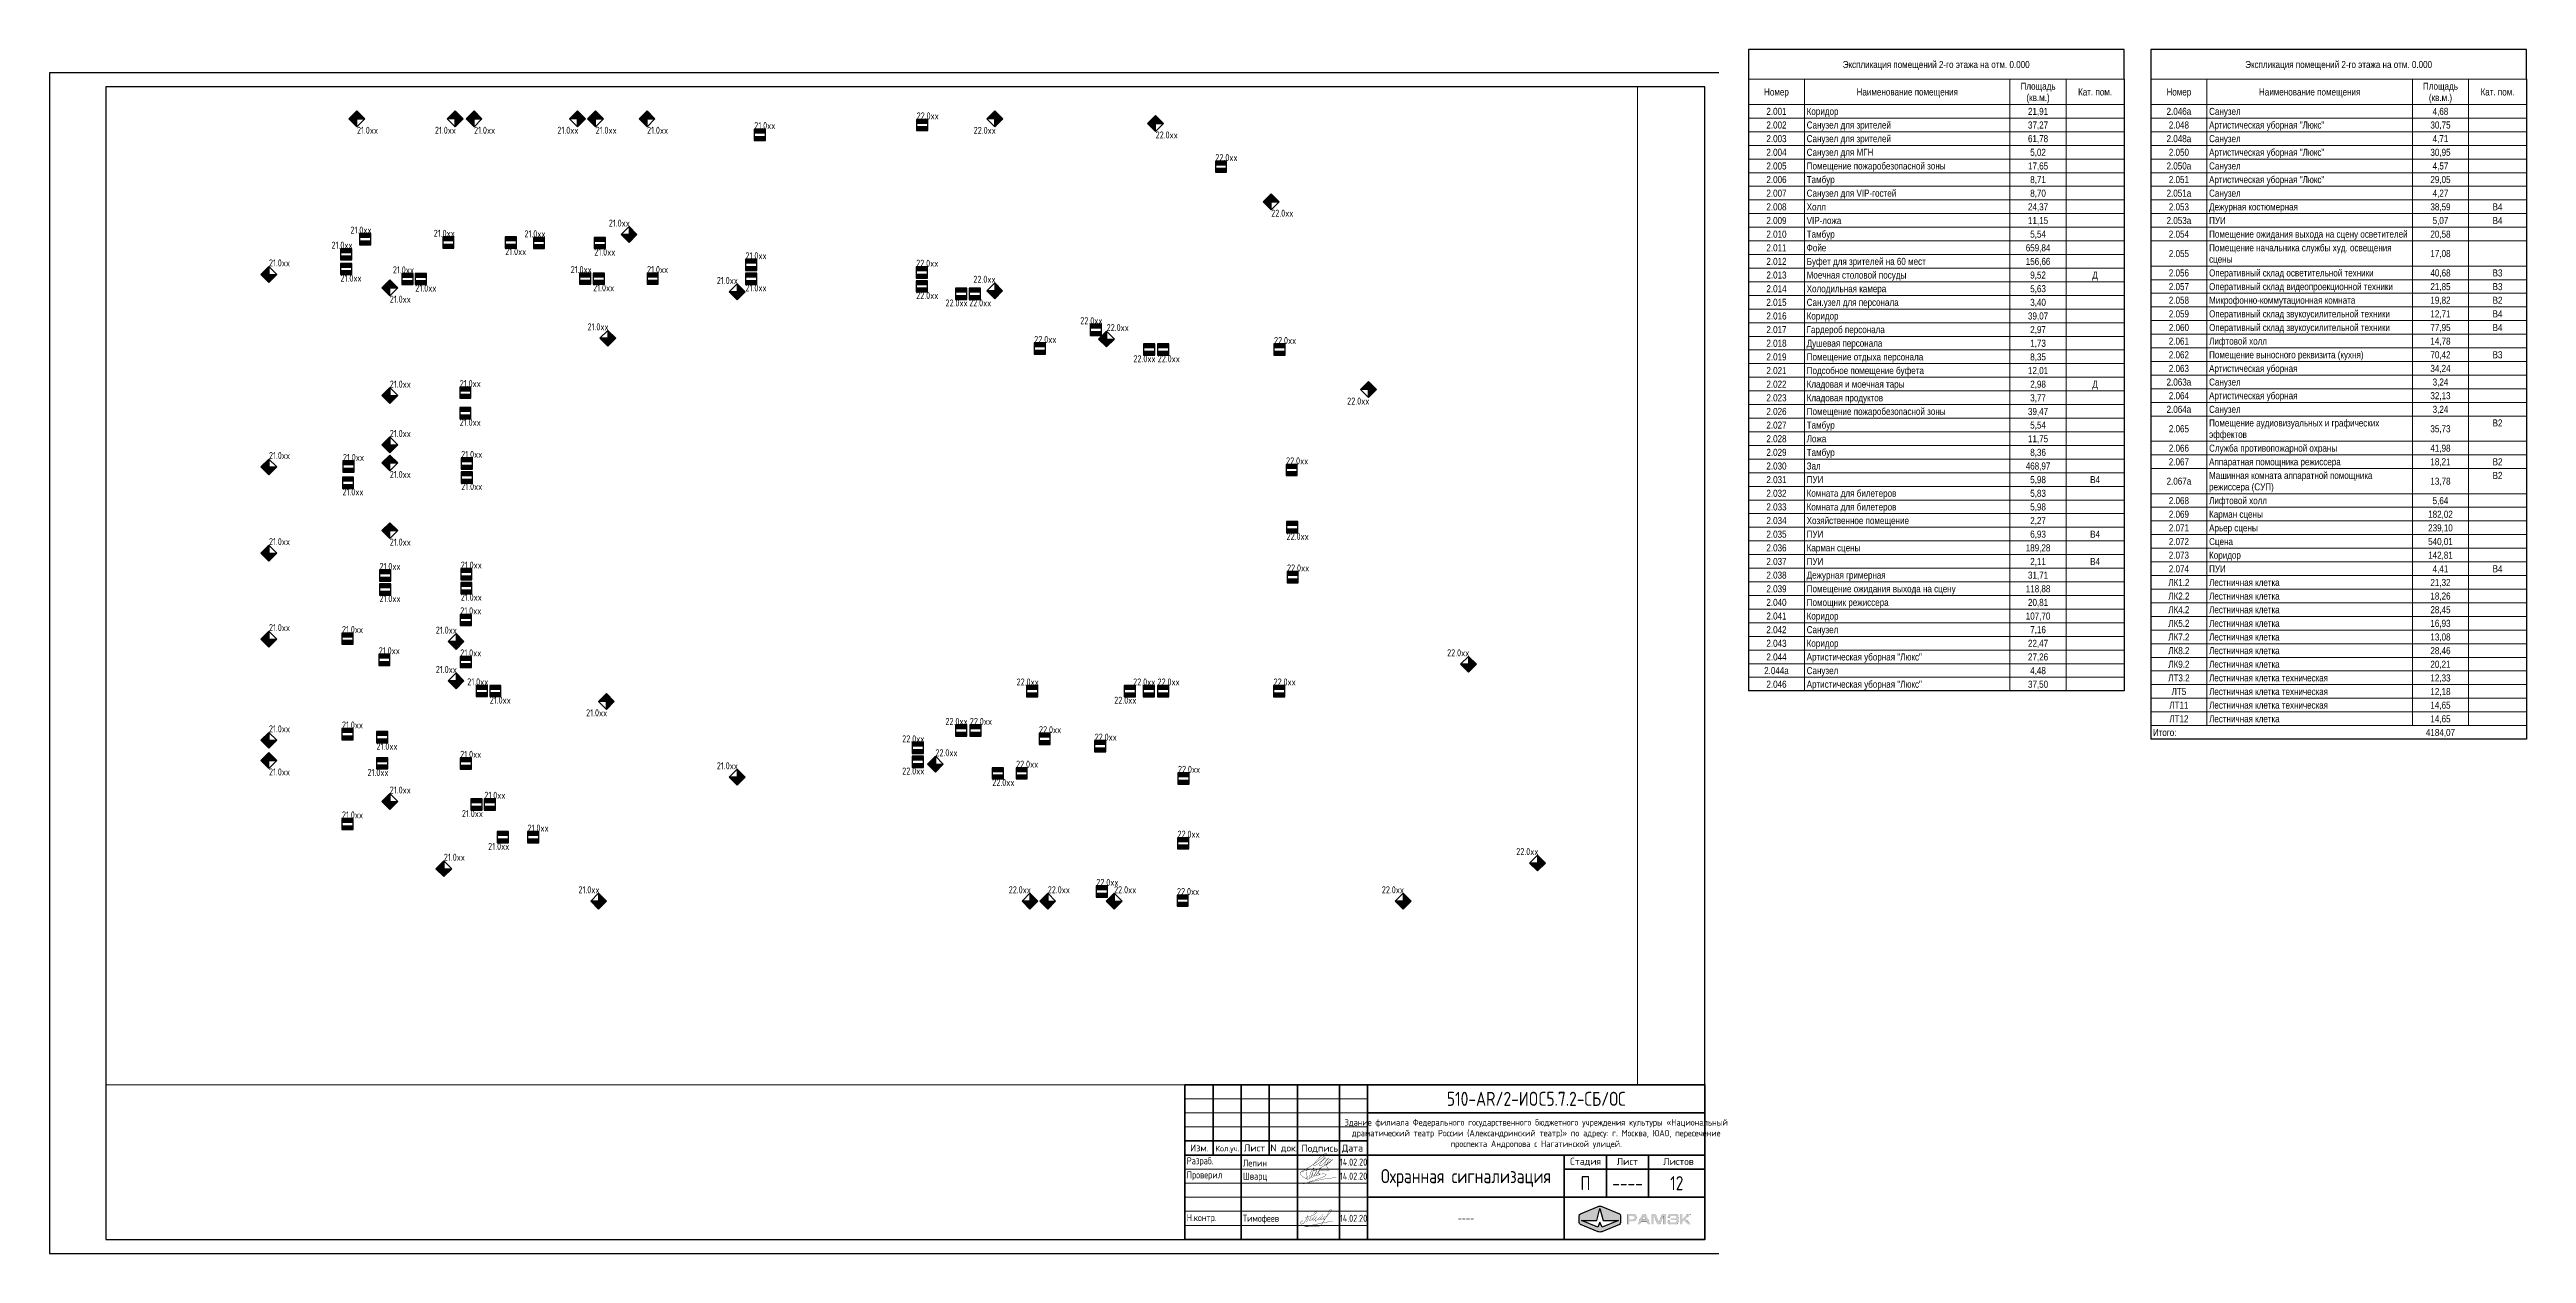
# Paper-space layout '2 этаж_А2' of a CAD drawing. Header units: millimetres. Extents: x 0 to 881, y 0 to 428.
# The model-space entities are those that its viewports show. They can reach past a viewport. Long polylines and large blocks are cut down to what shows.
import ezdxf
from ezdxf.enums import TextEntityAlignment as Align

# ---------------------------------------------------------------- set-up
doc = ezdxf.new("R2010")
doc.units = ezdxf.units.MM
for name, color, linetype, lineweight in [('Графика спецификации', 7, 'Continuous', 9), ('Обычные линии', 7, 'Continuous', 25), ('Тонкие линии', 7, 'Continuous', 18)]:
    doc.layers.add(name, color=color, linetype=linetype, lineweight=lineweight)
doc.layers.add('Охранная сигнализация', color=5, linetype='Continuous')
doc.layers.add('Штамп', color=250, linetype='Continuous')
doc.styles.add('-ISOCPEUR-', font='ISOCPEUR.TTF', dxfattribs={"width": 0.8, "height": 2.5})
doc.styles.add('Arial Narrow_3', font='Arial Narrow.ttf', dxfattribs={"height": 2.5})

psp = doc.layouts.new('2 этаж_А2')

# ---------------------------------------------------------------- texts
at = {"layer": 'Графика спецификации', "char_height": 2.5, "line_spacing_factor": 0.974696, "style": 'Arial Narrow_3'}
for s, insert, width, attachment_point in [('Экспликация помещений 2-го этажа на отм. 0.000', (671.32, 424.18), 79.7039, 2), ('Экспликация помещений 2-го этажа на отм. 0.000', (814.52, 424.18), 79.7039, 2), ('Номер', (614.49, 414.41), 10.5617, 2), ('Наименование помещения', (661.03, 414.41), 43.3214, 2), ('Площадь\\P(кв.м.)', (707.57, 416.46), 14.9215, 2), ('Кат. пом.', (727.86, 414.41), 14.4609, 2), ('Номер', (757.68, 414.41), 10.5617, 2), ('Наименование помещения', (804.22, 414.41), 43.3214, 2), ('Площадь\\P(кв.м.)', (850.76, 416.46), 14.9215, 2), ('Кат. пом.', (871.06, 414.41), 14.4609, 2), ('2.001', (614.49, 407.51), 8.566, 2), ('Коридор', (625.24, 407.51), 13.5398, 1), ('21,91', (707.57, 407.51), 8.566, 2), ('2.046а', (757.68, 407.51), 10.4696, 2), ('Санузел', (768.43, 407.51), 13.4784, 1), ('4,68', (850.76, 407.51), 6.6625, 2), ('2.002', (614.49, 402.66), 8.566, 2), ('2.003', (614.49, 397.81), 8.566, 2), ('Санузел для зрителей', (625.24, 402.66), 35.922, 1), ('Санузел для зрителей', (625.24, 397.81), 35.922, 1), ('37,27', (707.57, 402.66), 8.566, 2), ('61,78', (707.57, 397.81), 8.566, 2), ('2.048а', (757.68, 397.81), 10.4696, 2), ('2.048', (757.68, 402.66), 8.566, 2), ('Артистическая уборная "Люкс"', (768.43, 402.66), 49.247, 1), ('Санузел', (768.43, 397.81), 13.4784, 1), ('30,75', (850.76, 402.66), 8.566, 2), ('4,71', (850.76, 397.81), 6.6625, 2), ('2.004', (614.49, 392.95), 8.566, 2), ('2.005', (614.49, 388.1), 8.566, 2), ('Санузел для МГН', (625.24, 392.95), 28.4613, 1), ('Помещение пожаробезопасной зоны', (625.24, 388.1), 59.3174, 1), ('17,65', (707.57, 388.1), 8.566, 2), ('5,02', (707.57, 392.95), 6.6625, 2), ('2.050а', (757.68, 388.1), 10.4696, 2), ('2.050', (757.68, 392.95), 8.566, 2), ('Артистическая уборная "Люкс"', (768.43, 392.95), 49.247, 1), ('Санузел', (768.43, 388.1), 13.4784, 1), ('30,95', (850.76, 392.95), 8.566, 2), ('4,57', (850.76, 388.1), 6.6625, 2), ('2.006', (614.49, 383.25), 8.566, 2), ('Тамбур', (625.24, 383.25), 11.974, 1), ('8,71', (707.57, 383.25), 6.6625, 2), ('2.051', (757.68, 383.25), 8.566, 2), ('Артистическая уборная "Люкс"', (768.43, 383.25), 49.247, 1), ('29,05', (850.76, 383.25), 8.566, 2), ('2.007', (614.49, 378.4), 8.566, 2), ('2.008', (614.49, 373.55), 8.566, 2), ('Холл', (625.24, 373.55), 8.1976, 1), ('Санузел для VIP-гостей', (625.24, 378.4), 38.194, 1), ('24,37', (707.57, 373.55), 8.566, 2), ('8,70', (707.57, 378.4), 6.6625, 2), ('2.051а', (757.68, 378.4), 10.4696, 2), ('2.053', (757.68, 373.55), 8.566, 2), ('Дежурная костюмерная', (768.43, 373.55), 37.9177, 1), ('Санузел', (768.43, 378.4), 13.4784, 1), ('38,59', (850.76, 373.55), 8.566, 2), ('4,27', (850.76, 378.4), 6.6625, 2), ('В4', (871.06, 373.55), 4.2063, 2), ('2.009', (614.49, 368.69), 8.566, 2), ('2.010', (614.49, 363.84), 8.566, 2), ('VIP-ложа', (625.24, 368.69), 14.7987, 1), ('Тамбур', (625.24, 363.84), 11.974, 1), ('11,15', (707.57, 368.69), 8.566, 2), ('5,54', (707.57, 363.84), 6.6625, 2), ('2.053а', (757.68, 368.69), 10.4696, 2), ('2.054', (757.68, 363.84), 8.566, 2), ('ПУИ', (768.43, 368.69), 7.1537, 1), ('Помещение ожидания выхода на сцену осветителей', (768.43, 363.84), 84.7392, 1), ('20,58', (850.76, 363.84), 8.566, 2), ('5,07', (850.76, 368.69), 6.6625, 2), ('В4', (871.06, 368.69), 4.2063, 2), ('2.011', (614.49, 358.99), 8.566, 2), ('2.012', (614.49, 354.14), 8.566, 2), ('Фойе', (625.24, 358.99), 8.3204, 1), ('Буфет для зрителей на 60 мест', (625.24, 354.14), 50.7514, 1), ('659,84', (707.57, 358.99), 10.4696, 2), ('156,66', (707.57, 354.14), 10.4696, 2), ('2.055', (757.68, 356.94), 8.566, 2), ('Помещение начальника службы худ. освещения\\Pсцены', (768.43, 358.99), 77.9846, 1), ('17,08', (850.76, 356.94), 8.566, 2), ('2.013', (614.49, 349.29), 8.566, 2), ('2.014', (614.49, 344.43), 8.566, 2), ('Холодильная камера', (625.24, 344.43), 33.9571, 1), ('Моечная столовой посуды', (625.24, 349.29), 42.6152, 1), ('5,63', (707.57, 344.43), 6.6625, 2), ('9,52', (707.57, 349.29), 6.6625, 2), ('\\fArial Narrow|b0|i0|c204|p34|;Д', (727.86, 349.29), 2.3334, 2), ('2.056', (757.68, 350.04), 8.566, 2), ('2.057', (757.68, 345.18), 8.566, 2), ('Оперативный склад осветительной техники', (768.43, 350.04), 70.2782, 1), ('Оперативный склад видеопроекционной техники', (768.43, 345.18), 78.5065, 1), ('40,68', (850.76, 350.04), 8.566, 2), ('21,85', (850.76, 345.18), 8.566, 2), ('В3', (871.06, 350.04), 4.2063, 2), ('В3', (871.06, 345.18), 4.2063, 2), ('2.015', (614.49, 339.58), 8.566, 2), ('Сан.узел для персонала', (625.24, 339.58), 39.2072, 1), ('3,40', (707.57, 339.58), 6.6625, 2), ('2.058', (757.68, 340.33), 8.566, 2), ('2.059', (757.68, 335.48), 8.566, 2), ('Оперативный склад звукоусилительной техники', (768.43, 335.48), 77.2477, 1), ('Микрофонно-коммутационная комната', (768.43, 340.33), 62.4184, 1), ('19,82', (850.76, 340.33), 8.566, 2), ('12,71', (850.76, 335.48), 8.566, 2), ('В2', (871.06, 340.33), 4.2063, 2), ('В4', (871.06, 335.48), 4.2063, 2), ('2.016', (614.49, 334.73), 8.566, 2), ('2.017', (614.49, 329.88), 8.566, 2), ('Коридор', (625.24, 334.73), 13.5398, 1), ('Гардероб персонала', (625.24, 329.88), 33.2816, 1), ('39,07', (707.57, 334.73), 8.566, 2), ('2,97', (707.57, 329.88), 6.6625, 2), ('2.060', (757.68, 330.63), 8.566, 2), ('Оперативный склад звукоусилительной техники', (768.43, 330.63), 77.2477, 1), ('77,95', (850.76, 330.63), 8.566, 2), ('В4', (871.06, 330.63), 4.2063, 2), ('2.018', (614.49, 325.03), 8.566, 2), ('2.019', (614.49, 320.18), 8.566, 2), ('Душевая персонала', (625.24, 325.03), 32.2991, 1), ('Помещение отдыха персонала', (625.24, 320.18), 49.7075, 1), ('8,35', (707.57, 320.18), 6.6625, 2), ('1,73', (707.57, 325.03), 6.6625, 2), ('2.061', (757.68, 325.78), 8.566, 2), ('2.062', (757.68, 320.93), 8.566, 2), ('Лифтовой холл', (768.43, 325.78), 24.7156, 1), ('Помещение выносного реквизита (кухня)', (768.43, 320.93), 65.9492, 1), ('70,42', (850.76, 320.93), 8.566, 2), ('14,78', (850.76, 325.78), 8.566, 2), ('В3', (871.06, 320.93), 4.2063, 2), ('2.021', (614.49, 315.32), 8.566, 2), ('2.022', (614.49, 310.47), 8.566, 2), ('Подсобное помещение буфета', (625.24, 315.32), 49.9838, 1), ('Кладовая и моечная тары', (625.24, 310.47), 41.8169, 1), ('12,01', (707.57, 315.32), 8.566, 2), ('2,98', (707.57, 310.47), 6.6625, 2), ('\\fArial Narrow|b0|i0|c204|p34|;Д', (727.86, 310.47), 2.3334, 2), ('2.063а', (757.68, 311.22), 10.4696, 2), ('2.063', (757.68, 316.07), 8.566, 2), ('Артистическая уборная', (768.43, 316.07), 37.7642, 1), ('Санузел', (768.43, 311.22), 13.4784, 1), ('34,24', (850.76, 316.07), 8.566, 2), ('3,24', (850.76, 311.22), 6.6625, 2), ('2.023', (614.49, 305.62), 8.566, 2), ('2.026', (614.49, 300.77), 8.566, 2), ('Кладовая продуктов', (625.24, 305.62), 32.5755, 1), ('Помещение пожаробезопасной зоны', (625.24, 300.77), 59.3174, 1), ('39,47', (707.57, 300.77), 8.566, 2), ('3,77', (707.57, 305.62), 6.6625, 2), ('2.064а', (757.68, 301.52), 10.4696, 2), ('2.064', (757.68, 306.37), 8.566, 2), ('Артистическая уборная', (768.43, 306.37), 37.7642, 1), ('Санузел', (768.43, 301.52), 13.4784, 1), ('32,13', (850.76, 306.37), 8.566, 2), ('3,24', (850.76, 301.52), 6.6625, 2), ('2.027', (614.49, 295.92), 8.566, 2), ('2.028', (614.49, 291.06), 8.566, 2), ('Ложа', (625.24, 291.06), 8.3818, 1), ('Тамбур', (625.24, 295.92), 11.974, 1), ('11,75', (707.57, 291.06), 8.566, 2), ('5,54', (707.57, 295.92), 6.6625, 2), ('2.065', (757.68, 294.62), 8.566, 2), ('Помещение аудиовизуальных и графических\\Pэффектов', (768.43, 296.67), 72.7651, 1), ('35,73', (850.76, 294.62), 8.566, 2), ('В2', (871.06, 296.67), 4.2063, 2), ('2.029', (614.49, 286.21), 8.566, 2), ('Тамбур', (625.24, 286.21), 11.974, 1), ('8,36', (707.57, 286.21), 6.6625, 2), ('2.066', (757.68, 287.71), 8.566, 2), ('2.067', (757.68, 282.86), 8.566, 2), ('Аппаратная помощника режиссера', (768.43, 282.86), 56.2164, 1), ('Служба противопожарной охраны', (768.43, 287.71), 54.712, 1), ('41,98', (850.76, 287.71), 8.566, 2), ('18,21', (850.76, 282.86), 8.566, 2), ('В2', (871.06, 282.86), 4.2063, 2), ('2.030', (614.49, 281.36), 8.566, 2), ('2.031', (614.49, 276.51), 8.566, 2), ('Зал', (625.24, 281.36), 5.987, 1), ('ПУИ', (625.24, 276.51), 7.1537, 1), ('468,97', (707.57, 281.36), 10.4696, 2), ('5,98', (707.57, 276.51), 6.6625, 2), ('В4', (727.86, 276.51), 4.2063, 2), ('2.067а', (757.68, 275.96), 10.4696, 2), ('Машинная комната аппаратной помощника\\Pрежиссера (СУП)', (768.43, 278.01), 69.7256, 1), ('13,78', (850.76, 275.96), 8.566, 2), ('В2', (871.06, 278.01), 4.2063, 2), ('2.032', (614.49, 271.66), 8.566, 2), ('2.033', (614.49, 266.81), 8.566, 2), ('Комната для билетеров', (625.24, 271.66), 38.2247, 1), ('Комната для билетеров', (625.24, 266.81), 38.2247, 1), ('5,83', (707.57, 271.66), 6.6625, 2), ('5,98', (707.57, 266.81), 6.6625, 2), ('2.068', (757.68, 269.06), 8.566, 2), ('Лифтовой холл', (768.43, 269.06), 24.7156, 1), ('5,64', (850.76, 269.06), 6.6625, 2), ('2.034', (614.49, 261.95), 8.566, 2), ('2.035', (614.49, 257.1), 8.566, 2), ('Хозяйственное помещение', (625.24, 261.95), 43.6591, 1), ('ПУИ', (625.24, 257.1), 7.1537, 1), ('2,27', (707.57, 261.95), 6.6625, 2), ('6,93', (707.57, 257.1), 6.6625, 2), ('В4', (727.86, 257.1), 4.2063, 2), ('2.069', (757.68, 264.2), 8.566, 2), ('2.071', (757.68, 259.35), 8.566, 2), ('Арьер сцены', (768.43, 259.35), 20.8471, 1), ('Карман сцены', (768.43, 264.2), 22.9962, 1), ('239,10', (850.76, 259.35), 10.4696, 2), ('182,02', (850.76, 264.2), 10.4696, 2), ('2.036', (614.49, 252.25), 8.566, 2), ('2.037', (614.49, 247.4), 8.566, 2), ('Карман сцены', (625.24, 252.25), 22.9962, 1), ('ПУИ', (625.24, 247.4), 7.1537, 1), ('189,28', (707.57, 252.25), 10.4696, 2), ('2,11', (707.57, 247.4), 6.6625, 2), ('В4', (727.86, 247.4), 4.2063, 2), ('2.072', (757.68, 254.5), 8.566, 2), ('2.073', (757.68, 249.65), 8.566, 2), ('Сцена', (768.43, 254.5), 10.1626, 1), ('Коридор', (768.43, 249.65), 13.5398, 1), ('540,01', (850.76, 254.5), 10.4696, 2), ('142,81', (850.76, 249.65), 10.4696, 2), ('2.038', (614.49, 242.55), 8.566, 2), ('Дежурная гримерная', (625.24, 242.55), 33.7422, 1), ('31,71', (707.57, 242.55), 8.566, 2), ('ЛК1.2', (757.68, 239.94), 9.0266, 2), ('2.074', (757.68, 244.8), 8.566, 2), ('Лестничная клетка', (768.43, 239.94), 30.1192, 1), ('ПУИ', (768.43, 244.8), 7.1537, 1), ('21,32', (850.76, 239.94), 8.566, 2), ('4,41', (850.76, 244.8), 6.6625, 2), ('В4', (871.06, 244.8), 4.2063, 2), ('2.039', (614.49, 237.69), 8.566, 2), ('2.040', (614.49, 232.84), 8.566, 2), ('Помещение ожидания выхода на сцену', (625.24, 237.69), 63.6465, 1), ('Помощник режиссера', (625.24, 232.84), 34.9703, 1), ('118,88', (707.57, 237.69), 10.4696, 2), ('20,81', (707.57, 232.84), 8.566, 2), ('ЛК2.2', (757.68, 235.09), 9.0266, 2), ('ЛК4.2', (757.68, 230.24), 9.0266, 2), ('Лестничная клетка', (768.43, 235.09), 30.1192, 1), ('Лестничная клетка', (768.43, 230.24), 30.1192, 1), ('28,45', (850.76, 230.24), 8.566, 2), ('18,26', (850.76, 235.09), 8.566, 2), ('2.041', (614.49, 227.99), 8.566, 2), ('2.042', (614.49, 223.14), 8.566, 2), ('Санузел', (625.24, 223.14), 13.4784, 1), ('Коридор', (625.24, 227.99), 13.5398, 1), ('107,70', (707.57, 227.99), 10.4696, 2), ('7,16', (707.57, 223.14), 6.6625, 2), ('ЛК5.2', (757.68, 225.39), 9.0266, 2), ('ЛК7.2', (757.68, 220.54), 9.0266, 2), ('Лестничная клетка', (768.43, 225.39), 30.1192, 1), ('Лестничная клетка', (768.43, 220.54), 30.1192, 1), ('16,93', (850.76, 225.39), 8.566, 2), ('13,08', (850.76, 220.54), 8.566, 2), ('2.043', (614.49, 218.29), 8.566, 2), ('2.044', (614.49, 213.44), 8.566, 2), ('Артистическая уборная "Люкс"', (625.24, 213.44), 49.247, 1), ('Коридор', (625.24, 218.29), 13.5398, 1), ('22,47', (707.57, 218.29), 8.566, 2), ('27,26', (707.57, 213.44), 8.566, 2), ('ЛК8.2', (757.68, 215.69), 9.0266, 2), ('Лестничная клетка', (768.43, 215.69), 30.1192, 1), ('28,46', (850.76, 215.69), 8.566, 2), ('2.044а', (614.49, 208.58), 10.4696, 2), ('2.046', (614.49, 203.73), 8.566, 2), ('Артистическая уборная "Люкс"', (625.24, 203.73), 49.247, 1), ('Санузел', (625.24, 208.58), 13.4784, 1), ('37,50', (707.57, 203.73), 8.566, 2), ('4,48', (707.57, 208.58), 6.6625, 2), ('ЛТ3.2', (757.68, 205.98), 9.1494, 2), ('ЛК9.2', (757.68, 210.83), 9.0266, 2), ('Лестничная клетка', (768.43, 210.83), 30.1192, 1), ('Лестничная клетка техническая', (768.43, 205.98), 50.8128, 1), ('20,21', (850.76, 210.83), 8.566, 2), ('12,33', (850.76, 205.98), 8.566, 2), ('ЛТ11', (757.68, 196.28), 8.1976, 2), ('ЛТ5', (757.68, 201.13), 6.294, 2), ('Лестничная клетка техническая', (768.43, 201.13), 50.8128, 1), ('Лестничная клетка техническая', (768.43, 196.28), 50.8128, 1), ('12,18', (850.76, 201.13), 8.566, 2), ('14,65', (850.76, 196.28), 8.566, 2), ('Итого:', (748.43, 186.57), 10.0705, 1), ('ЛТ12', (757.68, 191.43), 8.1976, 2), ('Лестничная клетка', (768.43, 191.43), 30.1192, 1), ('4184,07', (850.76, 186.57), 12.3731, 2), ('14,65', (850.76, 191.43), 8.566, 2)]:
    psp.add_mtext(s, dxfattribs=dict(at, insert=insert, width=width, attachment_point=attachment_point))

msp = doc.modelspace()

# ---------------------------------------------------------------- blocks, each defined once
blk = doc.blocks.new('LOGO-RAMEC')
h = blk.add_hatch(color=160)
h.dxf.hatch_style = 1
h.paths.add_polyline_path([(13.71, 1.82), (7.72, 4.32, 0.200197), (6.43, 4.32), (0.44, 1.82, 0.302672), (0, 1.16), (0, -1.16, 0.302672), (0.44, -1.82), (6.43, -4.32, 0.200197), (7.72, -4.32), (13.71, -1.82, 0.302672), (14.15, -1.16), (14.15, 1.16, 0.302672)])
h.paths.add_polyline_path([(6.01, -0.48), (7.08, 3.61), (8.14, -0.48), (13.38, -0.48), (7.81, -2.77), (7.08, -1.05), (6.34, -2.77), (0.77, -0.48)], flags=16)
h = blk.add_hatch(color=160)
h.dxf.hatch_style = 1
h.paths.add_polyline_path([(18.03, 1.72), (17.48, 1.72), (16.59, 1.72, 0.414214), (16.39, 1.52), (16.39, 1.28), (16.39, 0.83), (16.39, 0.39), (16.39, -0.06), (16.39, -0.51), (16.39, -0.94), (16.39, -1.39), (16.39, -1.84), (16.76, -1.84), (17.15, -1.84), (17.15, -1.32), (17.15, -0.78), (17.51, -0.78), (17.86, -0.78), (18.22, -0.78), (18.57, -0.78), (19, -0.74), (19.31, -0.6), (19.53, -0.36), (19.65, -0.01), (19.69, 0.48), (19.65, 0.95), (19.53, 1.3), (19.31, 1.55), (19, 1.68), (18.57, 1.72)])
h.paths.add_polyline_path([(18.43, 1.01), (18.63, 0.99), (18.78, 0.93), (18.87, 0.82), (18.91, 0.66), (18.93, 0.48), (18.91, 0.27), (18.87, 0.11), (18.77, 0), (18.63, -0.06), (18.43, -0.08), (18.11, -0.08), (17.8, -0.08), (17.48, -0.08), (17.15, -0.08), (17.15, 0.47), (17.15, 1.01), (17.47, 1.01), (17.78, 1.01), (18.11, 1.01)], flags=16)
h.paths.add_polyline_path([(23.75, -0.51), (23.54, -0.06), (23.33, 0.38), (23.11, 0.83), (22.91, 1.28), (22.74, 1.61, 0.284079), (22.57, 1.72), (22.12, 1.72), (21.68, 1.72, 0.284079), (21.5, 1.61), (21.34, 1.28), (21.14, 0.83), (20.92, 0.39), (20.71, -0.06), (20.49, -0.51), (20.29, -0.94), (20.07, -1.39), (19.86, -1.84), (20.31, -1.84), (20.75, -1.84), (20.97, -1.39), (21.17, -0.94), (21.63, -0.94), (22.12, -0.94), (22.59, -0.94), (23.07, -0.94), (23.27, -1.39), (23.48, -1.84), (23.93, -1.84), (24.38, -1.84), (24.17, -1.4), (23.95, -0.95)])
h.paths.add_polyline_path([(22.75, -0.27), (22.43, -0.27), (22.12, -0.27), (21.8, -0.27), (21.48, -0.27), (21.63, 0.05), (21.79, 0.39), (21.95, 0.72), (22.11, 1.06), (22.14, 1.06), (22.3, 0.72), (22.45, 0.39), (22.6, 0.07)], flags=16)
h.paths.add_polyline_path([(24.68, -0.51), (24.68, -0.94), (24.68, -1.39), (24.68, -1.84), (25.07, -1.84), (25.45, -1.84), (25.45, -1.49), (25.45, -1.12), (25.45, -0.77), (25.45, -0.41), (25.45, -0.06), (25.45, 0.3), (25.45, 0.66), (25.45, 1.01), (25.55, 1.01), (25.69, 0.66), (25.82, 0.3), (25.97, -0.06), (26.1, -0.41), (26.23, -0.77), (26.37, -1.12), (26.51, -1.48), (26.6, -1.71, 0.314645), (26.79, -1.84), (27.19, -1.84), (27.6, -1.84, 0.311598), (27.79, -1.71), (27.87, -1.49), (28.01, -1.12), (28.15, -0.77), (28.29, -0.41), (28.42, -0.06), (28.57, 0.3), (28.7, 0.66), (28.83, 1.01), (28.94, 1.01), (28.94, 0.66), (28.94, 0.3), (28.94, -0.06), (28.94, -0.41), (28.94, -0.77), (28.94, -1.12), (28.94, -1.48), (28.94, -1.84), (29.32, -1.84), (29.71, -1.84), (29.71, -1.4), (29.71, -0.95), (29.71, -0.51), (29.71, -0.06), (29.71, 0.38), (29.71, 0.83), (29.71, 1.28), (29.71, 1.52, 0.414214), (29.51, 1.72), (29.35, 1.72), (28.99, 1.72), (28.64, 1.72), (28.42, 1.72, 0.319979), (28.23, 1.58), (28.15, 1.36), (28.02, 1.01), (27.89, 0.66), (27.75, 0.3), (27.62, -0.06), (27.48, -0.42), (27.35, -0.77), (27.22, -1.14), (27.17, -1.14), (27.05, -0.77), (26.91, -0.42), (26.78, -0.07), (26.65, 0.3), (26.51, 0.65), (26.38, 1.01), (26.25, 1.36), (26.16, 1.59, 0.311598), (25.97, 1.72), (25.76, 1.72), (25.4, 1.72), (25.04, 1.72), (24.88, 1.72, 0.414214), (24.68, 1.52), (24.68, 1.28), (24.68, 0.83), (24.68, 0.39), (24.68, -0.06)])
h.paths.add_polyline_path([(32.07, -1.84), (32.43, -1.84), (32.79, -1.84), (33.25, -1.8), (33.58, -1.67), (33.8, -1.44), (33.92, -1.08), (33.96, -0.58), (33.96, -0.06), (33.96, 0.47), (33.92, 0.99), (33.79, 1.36), (33.55, 1.61), (33.21, 1.73), (32.72, 1.76), (32.4, 1.76), (32.09, 1.76), (31.77, 1.76), (31.45, 1.76), (31.03, 1.73), (30.69, 1.62), (30.42, 1.4), (30.26, 1.06), (30.2, 0.54), (30.59, 0.54), (30.97, 0.54), (30.99, 0.73), (31.05, 0.88), (31.18, 0.98), (31.35, 1.04), (31.59, 1.06), (32.07, 1.06), (32.57, 1.06), (32.83, 1.05), (33.01, 1), (33.12, 0.89), (33.18, 0.71), (33.19, 0.43), (33.19, 0.28), (32.72, 0.28), (32.24, 0.28), (31.77, 0.28), (31.28, 0.28), (31.28, -0.34), (31.76, -0.34), (32.23, -0.34), (32.71, -0.34), (33.19, -0.34), (33.19, -0.48), (33.17, -0.76), (33.09, -0.94), (32.97, -1.06), (32.8, -1.11), (32.57, -1.14), (32.09, -1.14), (31.59, -1.14), (31.35, -1.11), (31.18, -1.08), (31.05, -0.98), (30.99, -0.82), (30.97, -0.6), (30.59, -0.6), (30.2, -0.6), (30.23, -1.1), (30.34, -1.45), (30.54, -1.67), (30.88, -1.8), (31.36, -1.84), (31.72, -1.84)])
h.paths.add_polyline_path([(34.47, -0.51), (34.47, -0.94), (34.47, -1.39), (34.47, -1.84), (34.84, -1.84), (35.23, -1.84), (35.23, -1.46), (35.23, -1.08), (35.23, -0.91), (35.53, -0.65), (35.79, -0.42), (36.06, -0.7), (36.43, -1.08), (36.8, -1.45), (37.17, -1.84), (37.73, -1.84), (38.3, -1.84), (37.82, -1.37), (37.32, -0.89), (36.83, -0.42), (36.34, 0.05), (36.81, 0.47), (37.28, 0.89), (37.76, 1.3), (38.23, 1.72), (37.66, 1.72), (37.08, 1.72), (36.74, 1.39), (36.38, 1.06), (36.03, 0.72), (35.23, -0.03), (35.23, 0.39), (35.23, 0.72), (35.23, 1.06), (35.23, 1.39), (35.23, 1.72), (34.84, 1.72), (34.47, 1.72), (34.47, 1.28), (34.47, 0.83), (34.47, 0.39), (34.47, -0.06)])
at = {"color": 160}
blk.add_lwpolyline([(6.43, -4.32), (0.44, -1.82, -0.302672), (0, -1.16), (0, 1.16, -0.302672), (0.44, 1.82), (6.43, 4.32, -0.200197), (7.72, 4.32), (13.71, 1.82, -0.302672), (14.15, 1.16), (14.15, -1.16, -0.302672), (13.71, -1.82), (7.72, -4.32, -0.200197)], format="xyb", close=True, dxfattribs=at)
blk.add_lwpolyline([(7.08, -1.05), (6.34, -2.77), (0.77, -0.48), (6.01, -0.48), (7.08, 3.61), (8.14, -0.48), (13.38, -0.48), (7.81, -2.77)], close=True, dxfattribs=at)
at = {"color": 160, "lineweight": 25, "const_width": 0.02}
for points in [[(17.15, -0.78), (17.51, -0.78), (17.86, -0.78), (18.22, -0.78), (18.57, -0.78), (19, -0.74), (19.31, -0.6), (19.53, -0.36), (19.65, -0.01), (19.69, 0.48), (19.65, 0.95), (19.53, 1.3), (19.31, 1.55), (19, 1.68), (18.57, 1.72), (18.03, 1.72), (17.48, 1.72), (16.59, 1.72, 0.414214), (16.39, 1.52), (16.39, 1.28), (16.39, 0.83), (16.39, 0.39), (16.39, -0.06), (16.39, -0.51), (16.39, -0.94), (16.39, -1.39), (16.39, -1.84), (16.76, -1.84), (17.15, -1.84), (17.15, -1.32)], [(20.75, -1.84), (20.97, -1.39), (21.17, -0.94), (21.63, -0.94), (22.12, -0.94), (22.59, -0.94), (23.07, -0.94), (23.27, -1.39), (23.48, -1.84), (23.93, -1.84), (24.38, -1.84), (24.17, -1.4), (23.95, -0.95), (23.75, -0.51), (23.54, -0.06), (23.33, 0.38), (23.11, 0.83), (22.91, 1.28), (22.74, 1.61, 0.284079), (22.57, 1.72), (22.12, 1.72), (21.68, 1.72, 0.284079), (21.5, 1.61), (21.34, 1.28), (21.14, 0.83), (20.92, 0.39), (20.71, -0.06), (20.49, -0.51), (20.29, -0.94), (20.07, -1.39), (19.86, -1.84), (20.31, -1.84)], [(24.68, 1.52), (24.68, 1.28), (24.68, 0.83), (24.68, 0.39), (24.68, -0.06), (24.68, -0.51), (24.68, -0.94), (24.68, -1.39), (24.68, -1.84), (25.07, -1.84), (25.45, -1.84), (25.45, -1.49), (25.45, -1.12), (25.45, -0.77), (25.45, -0.41), (25.45, -0.06), (25.45, 0.3), (25.45, 0.66), (25.45, 1.01), (25.55, 1.01), (25.69, 0.66), (25.82, 0.3), (25.97, -0.06), (26.1, -0.41), (26.23, -0.77), (26.37, -1.12), (26.51, -1.48), (26.6, -1.71, 0.314645), (26.79, -1.84), (27.19, -1.84), (27.6, -1.84, 0.311598), (27.79, -1.71), (27.87, -1.49), (28.01, -1.12), (28.15, -0.77), (28.29, -0.41), (28.42, -0.06), (28.57, 0.3), (28.7, 0.66), (28.83, 1.01), (28.94, 1.01), (28.94, 0.66), (28.94, 0.3), (28.94, -0.06), (28.94, -0.41), (28.94, -0.77), (28.94, -1.12), (28.94, -1.48), (28.94, -1.84), (29.32, -1.84), (29.71, -1.84), (29.71, -1.4), (29.71, -0.95), (29.71, -0.51), (29.71, -0.06), (29.71, 0.38), (29.71, 0.83), (29.71, 1.28), (29.71, 1.52, 0.414214), (29.51, 1.72), (29.35, 1.72), (28.99, 1.72), (28.64, 1.72), (28.42, 1.72, 0.319979), (28.23, 1.58), (28.15, 1.36), (28.02, 1.01), (27.89, 0.66), (27.75, 0.3), (27.62, -0.06), (27.48, -0.42), (27.35, -0.77), (27.22, -1.14), (27.17, -1.14), (27.05, -0.77), (26.91, -0.42), (26.78, -0.07), (26.65, 0.3), (26.51, 0.65), (26.38, 1.01), (26.25, 1.36), (26.16, 1.59, 0.311598), (25.97, 1.72), (25.76, 1.72), (25.4, 1.72), (25.04, 1.72), (24.88, 1.72, 0.414214)]]:
    blk.add_lwpolyline(points, format="xyb", close=True, dxfattribs=at)
for points in [[(17.15, -0.08), (17.15, 0.47), (17.15, 1.01), (17.47, 1.01), (17.78, 1.01), (18.11, 1.01), (18.43, 1.01), (18.63, 0.99), (18.78, 0.93), (18.87, 0.82), (18.91, 0.66), (18.93, 0.48), (18.91, 0.27), (18.87, 0.11), (18.77, 0), (18.63, -0.06), (18.43, -0.08), (18.11, -0.08), (17.8, -0.08), (17.48, -0.08)], [(21.48, -0.27), (21.63, 0.05), (21.79, 0.39), (21.95, 0.72), (22.11, 1.06), (22.14, 1.06), (22.3, 0.72), (22.45, 0.39), (22.6, 0.07), (22.75, -0.27), (22.43, -0.27), (22.12, -0.27), (21.8, -0.27)], [(31.28, 0.28), (31.28, -0.34), (31.76, -0.34), (32.23, -0.34), (32.71, -0.34), (33.19, -0.34), (33.19, -0.48), (33.17, -0.76), (33.09, -0.94), (32.97, -1.06), (32.8, -1.11), (32.57, -1.14), (32.09, -1.14), (31.59, -1.14), (31.35, -1.11), (31.18, -1.08), (31.05, -0.98), (30.99, -0.82), (30.97, -0.6), (30.59, -0.6), (30.2, -0.6), (30.23, -1.1), (30.34, -1.45), (30.54, -1.67), (30.88, -1.8), (31.36, -1.84), (31.72, -1.84), (32.07, -1.84), (32.43, -1.84), (32.79, -1.84), (33.25, -1.8), (33.58, -1.67), (33.8, -1.44), (33.92, -1.08), (33.96, -0.58), (33.96, -0.06), (33.96, 0.47), (33.92, 0.99), (33.79, 1.36), (33.55, 1.61), (33.21, 1.73), (32.72, 1.76), (32.4, 1.76), (32.09, 1.76), (31.77, 1.76), (31.45, 1.76), (31.03, 1.73), (30.69, 1.62), (30.42, 1.4), (30.26, 1.06), (30.2, 0.54), (30.59, 0.54), (30.97, 0.54), (30.99, 0.73), (31.05, 0.88), (31.18, 0.98), (31.35, 1.04), (31.59, 1.06), (32.07, 1.06), (32.57, 1.06), (32.83, 1.05), (33.01, 1), (33.12, 0.89), (33.18, 0.71), (33.19, 0.43), (33.19, 0.28), (32.72, 0.28), (32.24, 0.28), (31.77, 0.28)], [(35.23, 1.72), (34.84, 1.72), (34.47, 1.72), (34.47, 1.28), (34.47, 0.83), (34.47, 0.39), (34.47, -0.06), (34.47, -0.51), (34.47, -0.94), (34.47, -1.39), (34.47, -1.84), (34.84, -1.84), (35.23, -1.84), (35.23, -1.46), (35.23, -1.08), (35.23, -0.91), (35.53, -0.65), (35.79, -0.42), (36.06, -0.7), (36.43, -1.08), (36.8, -1.45), (37.17, -1.84), (37.73, -1.84), (38.3, -1.84), (37.82, -1.37), (37.32, -0.89), (36.83, -0.42), (36.34, 0.05), (36.81, 0.47), (37.28, 0.89), (37.76, 1.3), (38.23, 1.72), (37.66, 1.72), (37.08, 1.72), (36.74, 1.39), (36.38, 1.06), (36.03, 0.72), (35.23, -0.03), (35.23, 0.39), (35.23, 0.72), (35.23, 1.06), (35.23, 1.39)]]:
    blk.add_lwpolyline(points, close=True, dxfattribs=at)
blk = doc.blocks.new('Лепин')
at = {"color": 172, "const_width": 0.107}
blk.add_lwpolyline([(1.21, -0.94), (1.94, -0.6), (2.37, -0.34), (3.2, 0.1), (4.23, 0.71), (5.16, 1.35), (6.44, 2.22), (8.49, 3.7), (9.6, 4.56), (10.28, 5.31), (10.28, 5.64), (10.06, 5.64), (9.71, 5.53), (9.2, 5.21), (8.06, 4.25), (7.1, 3.24), (6.36, 2.43), (5.8, 1.67), (5.8, 1.38), (5.87, 1.27), (6.35, 1.25), (7.52, 2.02), (8.85, 2.98), (10.04, 3.92), (10.05, 4.1), (9.9, 4.1), (9.48, 3.82), (9.1, 3.32), (8.56, 2.62), (8.21, 2.07), (7.97, 1.59), (7.97, 1.37), (8.04, 1.16), (8.49, 1.16), (8.76, 1.41), (11.12, 3.8), (11.06, 3.87), (10.87, 3.81), (10.42, 3.26), (10.05, 2.72), (9.84, 1.99), (9.73, 1.58), (9.91, 1.38), (10.73, 1.72), (11.64, 2.48), (12.01, 3.11), (11.98, 3.43), (11.68, 3.44), (11.15, 3.06), (10.75, 2.4), (10.45, 1.54), (10.45, 1.06), (10.62, 0.65), (10.99, 0.15), (11.29, -0.17), (11.3, -0.37), (11.2, -0.55), (10.75, -0.61), (9.94, -0.56), (8.13, -0.44), (7.2, -0.44), (6.39, -0.44), (5.86, -0.45), (5.79, -0.53), (5.9, -0.62), (6.89, -0.28), (8.41, 0.53), (9.7, 1.28), (12.73, 3.43)], dxfattribs=at)
blk = doc.blocks.new('Тимофеев')
at = {"color": 184, "ltscale": 200, "const_width": 0.1}
for points in [[(2.05, 1.63), (1.6, 1.49), (1.2, 1.19), (1.1, 0.95), (1.15, 0.72), (1.25, 0.56), (1.46, 0.45), (1.66, 0.45), (1.97, 0.63), (2.31, 0.91), (2.81, 1.5), (3.36, 2.4), (3.57, 2.88), (3.72, 3.21), (3.72, 3.53)], [(4.97, 3.02), (4.43, 2.01), (4.37, 1.83), (4.37, 1.69), (4.43, 1.57), (4.53, 1.61), (4.68, 1.72), (5.17, 2.06), (5.54, 2.39), (5.82, 2.76), (5.96, 2.92), (5.67, 2.51), (5.46, 2.07), (5.45, 1.83), (5.49, 1.7), (5.57, 1.7), (5.75, 1.81), (5.92, 1.96), (6.23, 2.21), (6.53, 2.52), (6.68, 2.73), (6.41, 2.27), (6.28, 1.96), (6.31, 1.76), (6.41, 1.72), (6.62, 1.77), (6.86, 1.92), (7.32, 2.25), (7.67, 2.58), (7.59, 2.51), (7.53, 2.36), (7.36, 2.21), (7.28, 2.02), (7.29, 1.92), (7.34, 1.89), (7.45, 1.87), (7.62, 1.92), (7.7, 2), (7.85, 2.12), (8.04, 2.27), (8.28, 2.49), (8.47, 2.67), (8.64, 2.8), (8.73, 2.92), (8.85, 3.02), (8.72, 2.89), (8.59, 2.76), (8.52, 2.62), (8.36, 2.45), (8.28, 2.29), (8.27, 2.13), (8.28, 2.02), (8.36, 1.97), (8.45, 1.97), (8.65, 2.01), (8.8, 2.18), (8.92, 2.3), (9.2, 2.53), (9.41, 2.72), (9.61, 2.97), (9.48, 2.85), (9.37, 2.63), (9.3, 2.54), (9.28, 2.44), (9.26, 2.29), (9.3, 2.18), (9.38, 2.08), (9.61, 2.07), (10.03, 2.67), (10.42, 3.11), (10.66, 3.39), (10.86, 3.63), (11.13, 3.92), (11.01, 3.79), (11.23, 4.03), (11.37, 4.22), (11.59, 4.46), (11.71, 4.59), (12.04, 5.08), (12.04, 5.08), (12.04, 5.08), (12.14, 5.26), (12.15, 5.4), (12.14, 5.54), (12.08, 5.62), (11.96, 5.68), (11.89, 5.69), (11.77, 5.66), (11.67, 5.61), (11.62, 5.55), (11.54, 5.45), (11.49, 5.37), (11.38, 5.25), (11.31, 5.12), (11.28, 5.02), (11.23, 4.93), (11.18, 4.83), (11.14, 4.73), (11.06, 4.52), (10.99, 4.34), (10.93, 4.16), (10.93, 4.16), (10.82, 3.89), (10.82, 3.89), (10.7, 3.68), (10.65, 3.56), (10.58, 3.44), (10.34, 3.07), (10.18, 2.81), (10.02, 2.6), (9.83, 2.26), (9.69, 1.95), (9.58, 1.72), (9.47, 1.6), (9.38, 1.42), (9.25, 1.17), (9.09, 0.98), (8.97, 0.76), (8.89, 0.62), (8.77, 0.47), (8.67, 0.31), (8.59, 0.2), (8.44, 0.07), (8.32, 0), (8.15, -0.13), (7.9, -0.22), (7.76, -0.31), (7.64, -0.33), (7.38, -0.42), (7.26, -0.45), (7.16, -0.49), (7.06, -0.5), (6.81, -0.52), (6.46, -0.54), (6.33, -0.55), (6.04, -0.57), (5.89, -0.55), (5.59, -0.56), (5.38, -0.55), (5.38, -0.55), (5.38, -0.55), (5.38, -0.55), (3.97, -0.53), (3.97, -0.53), (3.97, -0.53), (3.97, -0.53), (3.63, -0.55), (3.05, -0.55), (3.05, -0.55), (2.71, -0.55), (2.54, -0.57), (2.52, -0.53), (2.57, -0.5), (2.74, -0.48), (2.85, -0.47), (3.11, -0.43), (3.36, -0.37), (3.6, -0.3), (3.79, -0.27), (4.14, -0.19), (4.14, -0.19), (4.41, -0.13), (4.41, -0.13), (4.41, -0.13), (4.7, -0.05), (5.39, 0.12), (5.39, 0.12), (5.39, 0.12), (5.39, 0.12), (5.95, 0.19), (6.24, 0.24), (6.6, 0.31), (6.8, 0.36), (6.8, 0.36), (7.34, 0.5), (7.34, 0.5), (7.7, 0.6), (7.7, 0.6), (7.92, 0.66), (7.97, 0.69), (8.31, 0.78), (8.61, 0.81), (8.77, 0.86), (8.92, 0.89), (9.25, 0.93), (9.52, 0.96), (9.73, 1), (10, 1.06), (10.19, 1.1), (10.36, 1.13), (10.47, 1.14), (10.63, 1.17), (10.76, 1.22), (11.12, 1.26), (11.42, 1.32), (11.7, 1.37), (12.05, 1.4), (12.33, 1.45), (12.4, 1.49), (12.56, 1.52)], [(2.92, 2.51), (2.86, 2.47), (2.76, 2.5), (2.77, 2.67), (3.12, 2.83), (3.58, 3.02), (4.26, 3.15), (4.82, 3.31), (5.71, 3.68), (6.12, 3.89), (6.4, 4.09), (6.72, 4.38), (6.92, 4.75), (6.94, 5.02), (6.9, 5.07), (6.84, 5.08), (6.62, 4.95), (6.17, 4.63), (5.75, 4.24)], [(3.25, 1.16), (3.52, 1.69), (3.98, 2.39), (4.18, 2.78)]]:
    blk.add_lwpolyline(points, dxfattribs=at)
blk = doc.blocks.new('Шварц')
at = {"color": 174, "ltscale": 200, "const_width": 0.1}
blk.add_lwpolyline([(3.36, 4.75), (3.35, 4.56), (3.37, 4.24), (3.35, 3.94), (3.35, 3.65), (3.36, 3.39), (3.36, 3.45), (3.37, 3.28), (3.38, 3.1), (3.4, 2.83), (3.42, 2.71), (3.44, 2.55), (3.5, 2.36), (3.54, 2.2), (3.62, 2.01), (3.69, 1.87), (3.73, 1.77), (3.79, 1.6), (3.83, 1.52), (3.82, 1.43), (3.75, 1.41), (3.56, 1.41), (3.41, 1.5), (3.25, 1.58), (3.16, 1.66), (2.97, 1.75), (2.86, 1.79), (2.57, 1.91), (2.42, 2.01), (2.32, 2.06), (2.2, 2.14), (2.05, 2.24), (1.93, 2.31), (1.79, 2.43), (1.67, 2.56), (1.56, 2.63), (1.48, 2.71), (1.42, 2.76), (1.38, 2.83), (1.3, 2.92), (1.24, 3.03), (1.13, 3.17), (1.1, 3.21), (1.08, 3.26), (1.05, 3.46), (1.05, 3.53), (1.11, 3.7), (1.16, 3.78), (1.28, 3.88), (1.39, 3.94), (1.53, 3.99), (1.68, 4.05), (1.79, 4.1), (1.88, 4.13), (2.01, 4.21), (2.13, 4.26), (2.23, 4.29), (2.36, 4.33), (2.49, 4.37), (2.62, 4.42), (2.7, 4.44), (2.89, 4.51), (3.07, 4.58), (3.32, 4.62), (3.54, 4.68), (3.72, 4.73), (3.81, 4.75), (4.04, 4.8), (4.2, 4.87), (4.39, 4.91), (4.5, 4.96), (4.64, 4.99), (4.76, 5), (4.87, 5.02), (4.96, 5.04), (5.17, 5.07), (5.4, 5.12), (5.52, 5.14), (5.67, 5.16), (5.79, 5.21), (5.85, 5.24), (5.9, 5.29), (5.91, 5.35), (5.85, 5.4), (5.82, 5.43), (5.68, 5.38), (5.62, 5.27), (5.57, 5.17), (5.5, 5.02), (5.44, 4.89), (5.42, 4.85), (5.35, 4.78), (5.26, 4.62), (5.15, 4.43), (5.1, 4.33), (5.04, 4.23), (4.93, 4.07), (4.84, 3.93), (4.8, 3.83), (4.77, 3.71), (4.71, 3.6), (4.66, 3.48), (4.64, 3.36), (4.58, 3.24), (4.51, 3.03), (4.49, 2.87), (4.46, 2.79), (4.41, 2.62), (4.38, 2.48), (4.35, 2.38), (4.33, 2.29), (4.28, 2.07), (4.25, 1.86), (4.25, 1.71), (4.27, 1.56), (4.33, 1.55), (4.38, 1.6), (4.42, 1.64), (4.5, 1.71), (4.56, 1.8), (4.63, 1.89), (4.7, 2), (4.74, 2.1), (4.81, 2.26), (4.85, 2.33), (4.9, 2.42), (4.94, 2.52), (4.99, 2.65), (5.04, 2.8), (5.09, 2.9), (5.14, 3), (5.2, 3.1), (5.27, 3.23), (5.29, 3.28), (5.32, 3.35), (5.37, 3.43), (5.43, 3.61), (5.46, 3.7), (5.49, 3.8), (5.53, 3.94), (5.55, 4.02), (5.6, 4.09), (5.61, 4.21), (5.62, 4.31), (5.63, 4.37), (5.6, 4.25), (5.6, 4.15), (5.58, 4.09), (5.57, 4.01), (5.56, 3.96), (5.54, 3.88), (5.5, 3.68), (5.49, 3.57), (5.46, 3.48), (5.43, 3.39), (5.4, 3.31), (5.38, 3.22), (5.36, 3.08), (5.35, 3.02), (5.29, 2.89), (5.27, 2.77), (5.25, 2.69), (5.24, 2.64), (5.21, 2.53), (5.18, 2.4), (5.17, 2.28), (5.17, 2.19), (5.17, 2.01), (5.17, 1.97), (5.21, 1.95), (5.35, 1.98), (5.43, 2.04), (5.5, 2.08), (5.54, 2.14), (5.62, 2.25), (5.65, 2.33), (5.68, 2.39), (5.74, 2.47), (5.8, 2.55), (5.83, 2.63), (5.86, 2.68), (5.97, 2.8), (6.02, 2.88), (6.1, 3.03), (6.2, 3.13), (6.3, 3.24), (6.33, 3.28), (6.4, 3.4), (6.43, 3.45), (6.49, 3.57), (6.51, 3.62), (6.59, 3.74), (6.69, 3.91), (6.71, 3.97), (6.75, 4.08), (6.79, 4.18), (6.84, 4.29), (6.91, 4.43), (6.9, 4.47), (6.85, 4.45), (6.79, 4.35), (6.74, 4.23), (6.69, 4.11), (6.64, 4), (6.59, 3.87), (6.55, 3.79), (6.47, 3.62), (6.42, 3.49), (6.38, 3.41), (6.36, 3.36), (6.31, 3.29), (6.28, 3.2), (6.26, 3.15), (6.25, 3.11), (6.2, 2.97), (6.14, 2.81), (6.14, 2.67), (6.15, 2.57), (6.17, 2.55), (6.22, 2.51), (6.27, 2.53), (6.35, 2.57), (6.4, 2.6), (6.58, 2.73), (6.67, 2.82), (6.72, 2.88), (6.74, 2.91), (6.82, 3.04), (6.93, 3.21), (7.03, 3.33), (7.18, 3.53), (7.33, 3.66), (7.44, 3.76), (7.48, 3.82), (7.58, 3.98), (7.65, 4.1), (7.73, 4.25), (7.82, 4.35), (7.88, 4.43), (7.93, 4.49), (7.97, 4.55), (8.03, 4.68), (8.08, 4.77), (8.14, 4.9), (8.19, 4.99), (8.26, 5.11), (8.28, 5.16), (8.32, 5.26), (8.35, 5.37), (8.31, 5.42), (8.24, 5.39), (8.18, 5.32), (8.13, 5.24), (8.07, 5.12), (8, 5.03), (7.95, 4.94), (7.91, 4.87), (7.87, 4.79), (7.79, 4.59), (7.75, 4.5), (7.7, 4.4), (7.63, 4.27), (7.6, 4.21), (7.52, 4.11), (7.44, 3.98), (7.39, 3.87), (7.31, 3.75), (7.28, 3.69), (7.2, 3.58), (7.17, 3.51), (7.15, 3.46), (7.11, 3.4), (7.05, 3.31), (6.98, 3.2), (6.94, 3.11), (6.92, 3.07), (6.92, 2.99), (6.92, 2.92), (6.92, 2.8), (6.94, 2.72), (6.98, 2.66), (7, 2.62), (7.04, 2.6), (7.11, 2.6), (7.16, 2.62), (7.24, 2.65), (7.32, 2.69), (7.37, 2.71), (7.43, 2.75), (7.48, 2.78), (7.56, 2.8), (7.63, 2.82), (7.71, 2.87), (7.77, 2.92), (7.84, 2.99), (8.03, 3.13), (8.11, 3.23), (8.11, 3.31), (8.03, 3.4), (7.89, 3.45), (7.78, 3.46), (7.66, 3.45), (7.59, 3.44), (7.53, 3.4), (7.5, 3.32), (7.57, 3.25), (7.7, 3.23), (7.83, 3.24), (7.96, 3.25), (8.08, 3.25), (8.14, 3.25), (8.19, 3.26), (8.29, 3.26), (8.43, 3.25), (8.54, 3.25), (8.67, 3.27), (8.78, 3.27), (8.9, 3.3), (9.1, 3.31), (9.2, 3.31), (9.25, 3.31), (9.31, 3.32), (9.44, 3.33), (9.51, 3.31), (9.62, 3.27), (9.77, 3.25), (9.82, 3.24), (9.86, 3.23), (10.08, 3.21), (10.12, 3.18), (10.17, 3.15), (10.21, 3.11), (10.23, 3.02), (10.23, 2.97), (10.19, 2.84), (10.09, 2.76), (10.04, 2.72), (9.92, 2.62), (9.86, 2.58), (9.68, 2.46), (9.61, 2.42), (9.54, 2.39), (9.46, 2.37), (9.23, 2.27), (9.08, 2.16), (8.94, 2.09), (8.78, 2.05), (8.68, 2.01), (8.48, 1.9), (8.32, 1.85), (8.2, 1.8), (8.02, 1.72), (7.62, 1.6), (7.4, 1.54), (7.19, 1.47), (7, 1.38), (6.79, 1.29), (6.5, 1.2), (6.3, 1.13), (6.25, 1.11), (5.98, 1.01), (5.9, 0.98), (5.56, 0.86), (5.35, 0.82), (5, 0.71), (4.7, 0.62), (4.51, 0.54), (4.29, 0.47), (4.01, 0.36), (3.94, 0.32), (3.62, 0.22), (3.34, 0.12), (3.13, 0.05), (2.88, -0.02), (2.5, -0.13), (2.25, -0.19), (2.18, -0.24), (2.12, -0.27), (2.11, -0.28), (2.27, -0.24), (2.64, -0.16), (2.73, -0.12), (3.14, -0.02), (3.36, 0.03), (3.93, 0.15), (4.25, 0.29), (4.42, 0.34), (4.81, 0.47), (4.93, 0.51), (5.96, 0.73), (6.04, 0.75), (6.24, 0.77), (6.78, 0.87), (7.07, 0.95), (7.37, 1.02), (7.62, 1.08), (7.87, 1.16), (8.17, 1.24), (8.24, 1.25), (8.43, 1.26), (8.63, 1.29), (8.88, 1.32), (9.15, 1.38), (9.43, 1.43), (9.62, 1.48), (9.87, 1.51), (10.2, 1.55), (10.44, 1.59), (10.63, 1.62), (11.17, 1.7), (11.44, 1.74), (11.6, 1.76), (12.1, 1.82), (12.31, 1.84), (12.69, 1.88), (13.07, 1.95), (13.42, 1.99), (13.72, 2.02), (13.93, 2.08)], dxfattribs=at)
blk = doc.blocks.new('Рамка 2')
at = {"layer": 'Штамп', "color": 7, "linetype": 'Continuous', "lineweight": 35}
for p, q in [((-175, 55), (-175, 30)), ((-165, 55), (-165, 0)), ((-155, 55), (-155, 30)), ((-145, 55), (-145, 0)), ((-130, 55), (-130, 0)), ((-120, 55), (-120, 0)), ((-120, 45), (-120, 45)), ((0, 45), (-120, 45)), ((-120, 35), (-185, 35)), ((0, 30), (-185, 30)), ((-50, 30), (-50, 0)), ((-35, 30), (-35, 15)), ((-20, 30), (-20, 15)), ((0, 25), (-50, 25)), ((0, 15), (-120, 15))]:
    blk.add_line(p, q, dxfattribs=at)
at = {"layer": 'Штамп', "color": 7, "linetype": 'Continuous', "lineweight": 15}
for p, q in [((-120, 50), (-185, 50)), ((-120, 45), (-185, 45)), ((-120, 40), (-185, 40)), ((-120, 25), (-185, 25)), ((-120, 20), (-185, 20)), ((-120, 15), (-185, 15)), ((-120, 10), (-185, 10)), ((-120, 5), (-185, 5))]:
    blk.add_line(p, q, dxfattribs=at)
at = {"layer": 'Штамп', "color": 7, "linetype": 'Continuous', "lineweight": 35, "flags": 128}
blk.add_lwpolyline([(-185, 55), (0, 55), (0, 0), (-185, 0)], close=True, dxfattribs=at)
at = {"xscale": 1.040056588551762, "yscale": 1.040056588551762, "zscale": 1.040056588551762}
blk.add_blockref('LOGO-RAMEC', (-44.68, 7.23), dxfattribs=at)
at = {"layer": 'Defpoints'}
for name, p in [('Шварц', (-145, 20)), ('Тимофеев', (-145, 5))]:
    blk.add_blockref(name, p, dxfattribs=at)
at = {"layer": 'Defpoints', "color": 172}
blk.add_blockref('Лепин', (-145, 25), dxfattribs=at)
at = {"style": '-ISOCPEUR-', "width": 0.8, "flags": 8}
for tag, height, p in [('PROJECTNUMBER', 5, (-60, 50)), ('DATE', 2.5, (-125, 27.5)), ('DATE', 2.5, (-125, 22.5)), ('SYSTEM', 5, (-85, 22.5)), ('PHASE', 5, (-42.5, 20)), ('LIST', 5, (-27.5, 20)), ('DATE', 2.5, (-125, 7.5)), ('LAYOUTDESC', 2.5, (-85, 7.5))]:
    blk.add_attdef(tag, text='', height=height, dxfattribs=at).set_placement(p, align=Align.MIDDLE_CENTER)
at = {"style": '-ISOCPEUR-', "width": 0.8}
blk.add_attdef('LISTS', text='', height=5, dxfattribs=at).set_placement((-10, 20), align=Align.MIDDLE_CENTER)
at = {"layer": 'Штамп', "color": 7, "linetype": 'Continuous', "lineweight": 20, "style": '-ISOCPEUR-'}
for s, height, p in [('Изм.', 2.5, (-183.15, 31.28)), ('Кол.уч.', 2, (-174.14, 31.31)), ('Лист', 2.5, (-163.99, 31.28)), ('N док.', 2.5, (-154.59, 31.28)), ('Подпись', 2.5, (-143.5, 31.17)), ('Дата', 2.5, (-129.14, 31.25)), ('Стадия', 2.5, (-47.96, 26.54)), ('Лист', 2.5, (-31.35, 26.47)), ('Листов', 2.5, (-14.83, 26.47))]:
    blk.add_text(s, height=height, dxfattribs=at).set_placement(p)
at = {"layer": 'Штамп', "color": 9, "ltscale": 14.285714, "insert": (-60, 37.5), "char_height": 2.5, "width": 120, "attachment_point": 5, "style": '-ISOCPEUR-'}
blk.add_mtext('{\\H0.91667x;\\C256;Здание филиала Федерального государственного бюджетного учреждения культуры «Национальный драматический театр России (Александринский театр)» по адресу: г. Москва, ЮАО, пересечение проспекта Андропова с Нагатинской улицей.}', dxfattribs=at)
at = {"layer": 'Штамп', "color": 7, "linetype": 'Continuous', "lineweight": 20, "char_height": 2.5, "width": 19, "attachment_point": 4, "style": '-ISOCPEUR-'}
for s, insert in [('Разраб.', (-184.36, 27.62)), ('Лепин', (-164.36, 27.17)), ('Проверил', (-184.36, 22.62)), ('Шварц', (-164.36, 22.17)), ('Н.контр.', (-184.33, 7.39)), ('Тимофеев', (-164.36, 7.17))]:
    blk.add_mtext(s, dxfattribs=dict(at, insert=insert))
blk = doc.blocks.new('*U10')
h = blk.add_hatch(color=256)
h.dxf.hatch_style = 1
h.paths.add_polyline_path([(2.83, 0), (5.66, -2.83), (2.83, -2.83), (2.83, -5.66), (0, -2.83)])
for points in [[(2.83, 0), (5.66, -2.83), (2.83, -5.66), (0, -2.83)], [(2.83, -2.83), (5.66, -2.83), (2.83, -5.66), (2.83, -2.83)]]:
    blk.add_lwpolyline(points, close=True)
at = {"style": '-ISOCPEUR-', "width": 0.8}
blk.add_attdef('ADDR', (2.83, -5.66), '', height=2.5, dxfattribs=at)
blk = doc.blocks.new('*U11')
h = blk.add_hatch(color=256)
h.dxf.hatch_style = 1
h.paths.add_polyline_path([(2.83, 0), (5.66, 2.83), (2.83, 2.83), (2.83, 5.66), (0, 2.83)])
for points in [[(2.83, 0), (5.66, 2.83), (2.83, 5.66), (0, 2.83)], [(2.83, 2.83), (5.66, 2.83), (2.83, 5.66), (2.83, 2.83)]]:
    blk.add_lwpolyline(points, close=True)
at = {"style": '-ISOCPEUR-', "width": 0.8}
blk.add_attdef('ADDR', (2.83, 5.66), '', height=2.5, dxfattribs=at)
blk = doc.blocks.new('*U12')
h = blk.add_hatch(color=256)
h.dxf.hatch_style = 1
h.paths.add_polyline_path([(-2.83, 0), (-5.66, 2.83), (-2.83, 2.83), (-2.83, 5.66), (0, 2.83)])
for points in [[(-2.83, 0), (-5.66, 2.83), (-2.83, 5.66), (0, 2.83)], [(-2.83, 2.83), (-5.66, 2.83), (-2.83, 5.66), (-2.83, 2.83)]]:
    blk.add_lwpolyline(points, close=True)
at = {"style": '-ISOCPEUR-', "width": 0.8}
blk.add_attdef('ADDR', (-2.83, 5.66), '', height=2.5, dxfattribs=at)
blk = doc.blocks.new('*U14')
h = blk.add_hatch(color=256)
h.dxf.hatch_style = 1
h.paths.add_polyline_path([(2.83, 0), (5.66, -2.83), (2.83, -2.83), (2.83, -5.66), (0, -2.83)])
for points in [[(2.83, 0), (5.66, -2.83), (2.83, -5.66), (0, -2.83)], [(2.83, -2.83), (5.66, -2.83), (2.83, -5.66), (2.83, -2.83)]]:
    blk.add_lwpolyline(points, close=True)
at = {"style": '-ISOCPEUR-', "width": 0.8}
blk.add_attdef('ADDR', (2.83, -5.66), '', height=2.5, dxfattribs=at)
blk = doc.blocks.new('*U13')
h = blk.add_hatch(color=256)
h.dxf.hatch_style = 1
h.paths.add_polyline_path([(-2.83, 0), (-5.66, -2.83), (-2.83, -2.83), (-2.83, -5.66), (0, -2.83)])
for points in [[(-2.83, 0), (-5.66, -2.83), (-2.83, -5.66), (0, -2.83)], [(-2.83, -2.83), (-5.66, -2.83), (-2.83, -5.66), (-2.83, -2.83)]]:
    blk.add_lwpolyline(points, close=True)
at = {"style": '-ISOCPEUR-', "width": 0.8}
blk.add_attdef('ADDR', (-2.83, -5.66), '', height=2.5, dxfattribs=at)
blk = doc.blocks.new('*U15')
h = blk.add_hatch(color=256)
h.dxf.hatch_style = 1
h.paths.add_polyline_path([(-2.83, 0), (-5.66, -2.83), (-2.83, -2.83), (-2.83, -5.66), (0, -2.83)])
for points in [[(-2.83, 0), (-5.66, -2.83), (-2.83, -5.66), (0, -2.83)], [(-2.83, -2.83), (-5.66, -2.83), (-2.83, -5.66), (-2.83, -2.83)]]:
    blk.add_lwpolyline(points, close=True)
at = {"style": '-ISOCPEUR-', "width": 0.8}
blk.add_attdef('ADDR', (-2.83, -5.66), '', height=2.5, dxfattribs=at)
blk = doc.blocks.new('*U16')
h = blk.add_hatch(color=256)
h.dxf.hatch_style = 1
h.paths.add_polyline_path([(0, 1.3), (0, 0), (4, 0), (4, 1.3)])
h.paths.add_polyline_path([(0, 4), (0, 2.7), (4, 2.7), (4, 4)])
for points in [[(0, 0), (4, 0), (4, 4), (0, 4)], [(0, 2.7), (4, 2.7), (4, 4), (0, 4)], [(0, 0), (4, 0), (4, 1.3), (0, 1.3)]]:
    blk.add_lwpolyline(points, close=True)
at = {"style": '-ISOCPEUR-', "width": 0.8}
blk.add_attdef('ADDR', (0, 4), '', height=2.5, dxfattribs=at)
blk = doc.blocks.new('*U20')
h = blk.add_hatch(color=256)
h.dxf.hatch_style = 1
h.paths.add_polyline_path([(-4, -2.7), (-4, -4), (0, -4), (0, -2.7)])
h.paths.add_polyline_path([(-4, 0), (-4, -1.3), (0, -1.3), (0, 0)])
for points in [[(-4, -4), (0, -4), (0, 0), (-4, 0)], [(-4, -1.3), (0, -1.3), (0, 0), (-4, 0)], [(-4, -4), (0, -4), (0, -2.7), (-4, -2.7)]]:
    blk.add_lwpolyline(points, close=True)
at = {"style": '-ISOCPEUR-', "width": 0.8}
blk.add_attdef('ADDR', (0, -4), '', height=2.5, dxfattribs=at)
blk = doc.blocks.new('*U17')
h = blk.add_hatch(color=256)
h.dxf.hatch_style = 1
h.paths.add_polyline_path([(0, -2.7), (0, -4), (4, -4), (4, -2.7)])
h.paths.add_polyline_path([(0, 0), (0, -1.3), (4, -1.3), (4, 0)])
for points in [[(0, -4), (4, -4), (4, 0), (0, 0)], [(0, -1.3), (4, -1.3), (4, 0), (0, 0)], [(0, -4), (4, -4), (4, -2.7), (0, -2.7)]]:
    blk.add_lwpolyline(points, close=True)
at = {"style": '-ISOCPEUR-', "width": 0.8}
blk.add_attdef('ADDR', (0, -4), '', height=2.5, dxfattribs=at)
blk = doc.blocks.new('*U18')
h = blk.add_hatch(color=256)
h.dxf.hatch_style = 1
h.paths.add_polyline_path([(-4, 1.3), (-4, 0), (0, 0), (0, 1.3)])
h.paths.add_polyline_path([(-4, 4), (-4, 2.7), (0, 2.7), (0, 4)])
for points in [[(-4, 0), (0, 0), (0, 4), (-4, 4)], [(-4, 2.7), (0, 2.7), (0, 4), (-4, 4)], [(-4, 0), (0, 0), (0, 1.3), (-4, 1.3)]]:
    blk.add_lwpolyline(points, close=True)
at = {"style": '-ISOCPEUR-', "width": 0.8}
blk.add_attdef('ADDR', (0, 4), '', height=2.5, dxfattribs=at)
blk = doc.blocks.new('*U19')
h = blk.add_hatch(color=256)
h.dxf.hatch_style = 1
h.paths.add_polyline_path([(-4, -2.7), (-4, -4), (0, -4), (0, -2.7)])
h.paths.add_polyline_path([(-4, 0), (-4, -1.3), (0, -1.3), (0, 0)])
for points in [[(-4, -4), (0, -4), (0, 0), (-4, 0)], [(-4, -1.3), (0, -1.3), (0, 0), (-4, 0)], [(-4, -4), (0, -4), (0, -2.7), (-4, -2.7)]]:
    blk.add_lwpolyline(points, close=True)
at = {"style": '-ISOCPEUR-', "width": 0.8}
blk.add_attdef('ADDR', (0, -4), '', height=2.5, dxfattribs=at)
blk = doc.blocks.new('*U21')
h = blk.add_hatch(color=256)
h.dxf.hatch_style = 1
h.paths.add_polyline_path([(0, 1.3), (0, 0), (4, 0), (4, 1.3)])
h.paths.add_polyline_path([(0, 4), (0, 2.7), (4, 2.7), (4, 4)])
for points in [[(0, 0), (4, 0), (4, 4), (0, 4)], [(0, 2.7), (4, 2.7), (4, 4), (0, 4)], [(0, 0), (4, 0), (4, 1.3), (0, 1.3)]]:
    blk.add_lwpolyline(points, close=True)
at = {"style": '-ISOCPEUR-', "width": 0.8}
blk.add_attdef('ADDR', (0, 4), '', height=2.5, dxfattribs=at)
blk = doc.blocks.new('*U22')
h = blk.add_hatch(color=256)
h.dxf.hatch_style = 1
h.paths.add_polyline_path([(0, -2.7), (0, -4), (4, -4), (4, -2.7)])
h.paths.add_polyline_path([(0, 0), (0, -1.3), (4, -1.3), (4, 0)])
for points in [[(0, -4), (4, -4), (4, 0), (0, 0)], [(0, -1.3), (4, -1.3), (4, 0), (0, 0)], [(0, -4), (4, -4), (4, -2.7), (0, -2.7)]]:
    blk.add_lwpolyline(points, close=True)
at = {"style": '-ISOCPEUR-', "width": 0.8}
blk.add_attdef('ADDR', (0, -4), '', height=2.5, dxfattribs=at)
blk = doc.blocks.new('*U23')
h = blk.add_hatch(color=256)
h.dxf.hatch_style = 1
h.paths.add_polyline_path([(-4, 1.3), (-4, 0), (0, 0), (0, 1.3)])
h.paths.add_polyline_path([(-4, 4), (-4, 2.7), (0, 2.7), (0, 4)])
for points in [[(-4, 0), (0, 0), (0, 4), (-4, 4)], [(-4, 2.7), (0, 2.7), (0, 4), (-4, 4)], [(-4, 0), (0, 0), (0, 1.3), (-4, 1.3)]]:
    blk.add_lwpolyline(points, close=True)
at = {"style": '-ISOCPEUR-', "width": 0.8}
blk.add_attdef('ADDR', (0, 4), '', height=2.5, dxfattribs=at)

# ---------------------------------------------------------------- block references
at = {"layer": 'Охранная сигнализация'}
ref = msp.add_blockref('*U14', (63597, 25415), dxfattribs=dict(at, xscale=200, yscale=200, zscale=200))
ref.add_attrib('ADDR', '21.0xx', (64162, 23784), dxfattribs={"layer": '0', "height": 500, "style": '-ISOCPEUR-', "width": 0.8})
ref = msp.add_blockref('*U13', (71717, 25417), dxfattribs=dict(at, xscale=200, yscale=200, zscale=200))
ref.add_attrib('ADDR', '21.0xx', (69709, 23786), dxfattribs={"layer": '0', "height": 500, "style": '-ISOCPEUR-', "width": 0.8})
ref = msp.add_blockref('*U10', (71932, 25417), dxfattribs=dict(at, xscale=200, yscale=200, zscale=200))
ref.add_attrib('ADDR', '21.0xx', (72497, 23786), dxfattribs={"layer": '0', "height": 500, "style": '-ISOCPEUR-', "width": 0.8})
ref = msp.add_blockref('*U15', (80432, 25417), dxfattribs=dict(at, xscale=200, yscale=200, zscale=200))
ref.add_attrib('ADDR', '21.0xx', (78424, 23786), dxfattribs={"layer": '0', "height": 500, "style": '-ISOCPEUR-', "width": 0.8})
ref = msp.add_blockref('*U10', (80582, 25417), dxfattribs=dict(at, xscale=200, yscale=200, zscale=200))
ref.add_attrib('ADDR', '21.0xx', (81147, 23786), dxfattribs={"layer": '0', "height": 500, "style": '-ISOCPEUR-', "width": 0.8})
ref = msp.add_blockref('*U10', (84242, 25417), dxfattribs=dict(at, xscale=200, yscale=200, zscale=200))
ref.add_attrib('ADDR', '21.0xx', (84807, 23786), dxfattribs={"layer": '0', "height": 500, "style": '-ISOCPEUR-', "width": 0.8})
at = {"layer": 'Охранная сигнализация', "xscale": 200, "yscale": 200, "zscale": 200}
for name, p, values in [('*U16', (103991, 24011), {'ADDR': '22.0xx'}), ('*U16', (92438, 23319), {'ADDR': '21.0xx'}), ('*U16', (125253, 21047), {'ADDR': '22.0xx'}), ('*U11', (57334, 13217), {'ADDR': '21.0xx'}), ('*U16', (84809, 13080), {'ADDR': '21.0xx'}), ('*U16', (91816, 14064), {'ADDR': '21.0xx'}), ('*U16', (103961, 13524), {'ADDR': '22.0xx'}), ('*U16', (112364, 8107), {'ADDR': '22.0xx'}), ('*U11', (116949, 8619), {'ADDR': '22.0xx'}), ('*U16', (129427, 8033), {'ADDR': '22.0xx'}), ('*U11', (65932, 4592), {'ADDR': '21.0xx'}), ('*U16', (71477, 4969), {'ADDR': '21.0xx'}), ('*U11', (65932, 1082), {'ADDR': '21.0xx'}), ('*U11', (57334, -486), {'ADDR': '21.0xx'}), ('*U16', (63165, -287), {'ADDR': '21.0xx'}), ('*U16', (71584, -70), {'ADDR': '21.0xx'}), ('*U16', (130287, -536), {'ADDR': '22.0xx'}), ('*U11', (57334, -6611), {'ADDR': '21.0xx'}), ('*U16', (65766, -8042), {'ADDR': '21.0xx'}), ('*U16', (71550, -7945), {'ADDR': '21.0xx'}), ('*U16', (130354, -8153), {'ADDR': '22.0xx'}), ('*U16', (71516, -11204), {'ADDR': '21.0xx'}), ('*U11', (57334, -12731), {'ADDR': '21.0xx'}), ('*U16', (63096, -12532), {'ADDR': '21.0xx'}), ('*U16', (65716, -14038), {'ADDR': '21.0xx'}), ('*U21', (71516, -14194), {'ADDR': '21.0xx'}), ('*U16', (121137, -16264), {'ADDR': '22.0xx'}), ('*U16', (129396, -16264), {'ADDR': '22.0xx'}), ('*U11', (57334, -19931), {'ADDR': '21.0xx'}), ('*U16', (63096, -19323), {'ADDR': '21.0xx'}), ('*U16', (107779, -19068), {'ADDR': '22.0xx'}), ('*U16', (112704, -19658), {'ADDR': '22.0xx'}), ('*U16', (116661, -20188), {'ADDR': '22.0xx'}), ('*U16', (71513, -21412), {'ADDR': '21.0xx'}), ('*U11', (104761, -21633), {'ADDR': '22.0xx'}), ('*U16', (111071, -22114), {'ADDR': '22.0xx'}), ('*U11', (65932, -24283), {'ADDR': '21.0xx'}), ('*U16', (122591, -22478), {'ADDR': '22.0xx'}), ('*U16', (63096, -25722), {'ADDR': '21.0xx'}), ('*U16', (73230, -24327), {'ADDR': '21.0xx'}), ('*U16', (76307, -26661), {'ADDR': '21.0xx'}), ('*U16', (122558, -27093), {'ADDR': '22.0xx'}), ('*U11', (69782, -29066), {'ADDR': '21.0xx'}), ('*U11', (112757, -31381), {'ADDR': '22.0xx'}), ('*U16', (116780, -30519), {'ADDR': '22.0xx'}), ('*U11', (117482, -31381), {'ADDR': '22.0xx'}), ('*U16', (122525, -31172), {'ADDR': '22.0xx'})]:
    msp.add_blockref(name, p, dxfattribs=at).add_auto_attribs(values)
at = {"layer": 'Охранная сигнализация'}
ref = msp.add_blockref('*U15', (110132, 25412), dxfattribs=dict(at, xscale=200, yscale=200, zscale=200))
ref.add_attrib('ADDR', '22.0xx', (108051, 23781), dxfattribs={"layer": '0', "height": 500, "style": '-ISOCPEUR-', "width": 0.8})
ref = msp.add_blockref('*U10', (120434, 25083), dxfattribs=dict(at, xscale=200, yscale=200, zscale=200))
ref.add_attrib('ADDR', '22.0xx', (120999, 23452), dxfattribs={"layer": '0', "height": 500, "style": '-ISOCPEUR-', "width": 0.8})
ref = msp.add_blockref('*U14', (128661, 19517), dxfattribs=dict(at, xscale=200, yscale=200, zscale=200))
ref.add_attrib('ADDR', '22.0xx', (129227, 17886), dxfattribs={"layer": '0', "height": 500, "style": '-ISOCPEUR-', "width": 0.8})
ref = msp.add_blockref('*U12', (84092, 16052), dxfattribs=dict(at, xscale=200, yscale=200, zscale=200))
ref.add_attrib('ADDR', '21.0xx', (82084, 17183), dxfattribs={"layer": '0', "height": 500, "style": '-ISOCPEUR-', "width": 0.8})
ref = msp.add_blockref('*U18', (63793, 14810), dxfattribs=dict(at, xscale=200, yscale=200, zscale=200))
ref.add_attrib('ADDR', '21.0xx', (62351, 15610), dxfattribs={"layer": '0', "height": 500, "style": '-ISOCPEUR-', "width": 0.8})
ref = msp.add_blockref('*U18', (65142, 15889), dxfattribs=dict(at, xscale=200, yscale=200, zscale=200))
ref.add_attrib('ADDR', '21.0xx', (63700, 16689), dxfattribs={"layer": '0', "height": 500, "style": '-ISOCPEUR-', "width": 0.8})
ref = msp.add_blockref('*U18', (71068, 15656), dxfattribs=dict(at, xscale=200, yscale=200, zscale=200))
ref.add_attrib('ADDR', '21.0xx', (69625, 16456), dxfattribs={"layer": '0', "height": 500, "style": '-ISOCPEUR-', "width": 0.8})
ref = msp.add_blockref('*U17', (74714, 16456), dxfattribs=dict(at, xscale=200, yscale=200, zscale=200))
ref.add_attrib('ADDR', '21.0xx', (74714, 15156), dxfattribs={"layer": '0', "height": 500, "style": '-ISOCPEUR-', "width": 0.8})
ref = msp.add_blockref('*U18', (77523, 15617), dxfattribs=dict(at, xscale=200, yscale=200, zscale=200))
ref.add_attrib('ADDR', '21.0xx', (76080, 16417), dxfattribs={"layer": '0', "height": 500, "style": '-ISOCPEUR-', "width": 0.8})
ref = msp.add_blockref('*U17', (81053, 16417), dxfattribs=dict(at, xscale=200, yscale=200, zscale=200))
ref.add_attrib('ADDR', '21.0xx', (81053, 15117), dxfattribs={"layer": '0', "height": 500, "style": '-ISOCPEUR-', "width": 0.8})
ref = msp.add_blockref('*U17', (62993, 14568), dxfattribs=dict(at, xscale=200, yscale=200, zscale=200))
ref.add_attrib('ADDR', '21.0xx', (62993, 13268), dxfattribs={"layer": '0', "height": 500, "style": '-ISOCPEUR-', "width": 0.8})
ref = msp.add_blockref('*U18', (68163, 13054), dxfattribs=dict(at, xscale=200, yscale=200, zscale=200))
ref.add_attrib('ADDR', '21.0xx', (66721, 13854), dxfattribs={"layer": '0', "height": 500, "style": '-ISOCPEUR-', "width": 0.8})
ref = msp.add_blockref('*U18', (80815, 13080), dxfattribs=dict(at, xscale=200, yscale=200, zscale=200))
ref.add_attrib('ADDR', '21.0xx', (79373, 13880), dxfattribs={"layer": '0', "height": 500, "style": '-ISOCPEUR-', "width": 0.8})
ref = msp.add_blockref('*U10', (65932, 13397), dxfattribs=dict(at, xscale=200, yscale=200, zscale=200))
ref.add_attrib('ADDR', '21.0xx', (66497, 11766), dxfattribs={"layer": '0', "height": 500, "style": '-ISOCPEUR-', "width": 0.8})
ref = msp.add_blockref('*U17', (68319, 13854), dxfattribs=dict(at, xscale=200, yscale=200, zscale=200))
ref.add_attrib('ADDR', '21.0xx', (68319, 12554), dxfattribs={"layer": '0', "height": 500, "style": '-ISOCPEUR-', "width": 0.8})
ref = msp.add_blockref('*U17', (80971, 13880), dxfattribs=dict(at, xscale=200, yscale=200, zscale=200))
ref.add_attrib('ADDR', '21.0xx', (80971, 12580), dxfattribs={"layer": '0', "height": 500, "style": '-ISOCPEUR-', "width": 0.8})
ref = msp.add_blockref('*U12', (91782, 11969), dxfattribs=dict(at, xscale=200, yscale=200, zscale=200))
ref.add_attrib('ADDR', '21.0xx', (89774, 13100), dxfattribs={"layer": '0', "height": 500, "style": '-ISOCPEUR-', "width": 0.8})
ref = msp.add_blockref('*U17', (91816, 13874), dxfattribs=dict(at, xscale=200, yscale=200, zscale=200))
ref.add_attrib('ADDR', '21.0xx', (91816, 12574), dxfattribs={"layer": '0', "height": 500, "style": '-ISOCPEUR-', "width": 0.8})
ref = msp.add_blockref('*U17', (103961, 13334), dxfattribs=dict(at, xscale=200, yscale=200, zscale=200))
ref.add_attrib('ADDR', '22.0xx', (103961, 12034), dxfattribs={"layer": '0', "height": 500, "style": '-ISOCPEUR-', "width": 0.8})
ref = msp.add_blockref('*U20', (107562, 12801), dxfattribs=dict(at, xscale=200, yscale=200, zscale=200))
ref.add_attrib('ADDR', '22.0xx', (106047, 11501), dxfattribs={"layer": '0', "height": 500, "style": '-ISOCPEUR-', "width": 0.8})
ref = msp.add_blockref('*U17', (107731, 12801), dxfattribs=dict(at, xscale=200, yscale=200, zscale=200))
ref.add_attrib('ADDR', '22.0xx', (107731, 11501), dxfattribs={"layer": '0', "height": 500, "style": '-ISOCPEUR-', "width": 0.8})
ref = msp.add_blockref('*U12', (110115, 12054), dxfattribs=dict(at, xscale=200, yscale=200, zscale=200))
ref.add_attrib('ADDR', '22.0xx', (108034, 13185), dxfattribs={"layer": '0', "height": 500, "style": '-ISOCPEUR-', "width": 0.8})
ref = msp.add_blockref('*U23', (117155, 9439), dxfattribs=dict(at, xscale=200, yscale=200, zscale=200))
ref.add_attrib('ADDR', '22.0xx', (115640, 10239), dxfattribs={"layer": '0', "height": 500, "style": '-ISOCPEUR-', "width": 0.8})
ref = msp.add_blockref('*U12', (82580, 8669), dxfattribs=dict(at, xscale=200, yscale=200, zscale=200))
ref.add_attrib('ADDR', '21.0xx', (80572, 9800), dxfattribs={"layer": '0', "height": 500, "style": '-ISOCPEUR-', "width": 0.8})
ref = msp.add_blockref('*U19', (120936, 8833), dxfattribs=dict(at, xscale=200, yscale=200, zscale=200))
ref.add_attrib('ADDR', '22.0xx', (119420, 7533), dxfattribs={"layer": '0', "height": 500, "style": '-ISOCPEUR-', "width": 0.8})
ref = msp.add_blockref('*U17', (121148, 8833), dxfattribs=dict(at, xscale=200, yscale=200, zscale=200))
ref.add_attrib('ADDR', '22.0xx', (121148, 7533), dxfattribs={"layer": '0', "height": 500, "style": '-ISOCPEUR-', "width": 0.8})
ref = msp.add_blockref('*U15', (136716, 6152), dxfattribs=dict(at, xscale=200, yscale=200, zscale=200))
ref.add_attrib('ADDR', '22.0xx', (134635, 4521), dxfattribs={"layer": '0', "height": 500, "style": '-ISOCPEUR-', "width": 0.8})
ref = msp.add_blockref('*U22', (71477, 4306), dxfattribs=dict(at, xscale=200, yscale=200, zscale=200))
ref.add_attrib('ADDR', '21.0xx', (71477, 3006), dxfattribs={"layer": '0', "height": 500, "style": '-ISOCPEUR-', "width": 0.8})
ref = msp.add_blockref('*U10', (65932, 932), dxfattribs=dict(at, xscale=200, yscale=200, zscale=200))
ref.add_attrib('ADDR', '21.0xx', (66497, -699), dxfattribs={"layer": '0', "height": 500, "style": '-ISOCPEUR-', "width": 0.8})
ref = msp.add_blockref('*U17', (63130, -644), dxfattribs=dict(at, xscale=200, yscale=200, zscale=200))
ref.add_attrib('ADDR', '21.0xx', (63130, -1944), dxfattribs={"layer": '0', "height": 500, "style": '-ISOCPEUR-', "width": 0.8})
ref = msp.add_blockref('*U17', (71584, -260), dxfattribs=dict(at, xscale=200, yscale=200, zscale=200))
ref.add_attrib('ADDR', '21.0xx', (71584, -1560), dxfattribs={"layer": '0', "height": 500, "style": '-ISOCPEUR-', "width": 0.8})
ref = msp.add_blockref('*U10', (65932, -3883), dxfattribs=dict(at, xscale=200, yscale=200, zscale=200))
ref.add_attrib('ADDR', '21.0xx', (66497, -5514), dxfattribs={"layer": '0', "height": 500, "style": '-ISOCPEUR-', "width": 0.8})
ref = msp.add_blockref('*U17', (130320, -3808), dxfattribs=dict(at, xscale=200, yscale=200, zscale=200))
ref.add_attrib('ADDR', '22.0xx', (130320, -5108), dxfattribs={"layer": '0', "height": 500, "style": '-ISOCPEUR-', "width": 0.8})
ref = msp.add_blockref('*U17', (65766, -8233), dxfattribs=dict(at, xscale=200, yscale=200, zscale=200))
ref.add_attrib('ADDR', '21.0xx', (65766, -9533), dxfattribs={"layer": '0', "height": 500, "style": '-ISOCPEUR-', "width": 0.8})
ref = msp.add_blockref('*U17', (71550, -8136), dxfattribs=dict(at, xscale=200, yscale=200, zscale=200))
ref.add_attrib('ADDR', '21.0xx', (71550, -9436), dxfattribs={"layer": '0', "height": 500, "style": '-ISOCPEUR-', "width": 0.8})
ref = msp.add_blockref('*U12', (71782, -12906), dxfattribs=dict(at, xscale=200, yscale=200, zscale=200))
ref.add_attrib('ADDR', '21.0xx', (69774, -11775), dxfattribs={"layer": '0', "height": 500, "style": '-ISOCPEUR-', "width": 0.8})
ref = msp.add_blockref('*U12', (71782, -15706), dxfattribs=dict(at, xscale=200, yscale=200, zscale=200))
ref.add_attrib('ADDR', '21.0xx', (69774, -14575), dxfattribs={"layer": '0', "height": 500, "style": '-ISOCPEUR-', "width": 0.8})
ref = msp.add_blockref('*U12', (143828, -14523), dxfattribs=dict(at, xscale=200, yscale=200, zscale=200))
ref.add_attrib('ADDR', '22.0xx', (141747, -13391), dxfattribs={"layer": '0', "height": 500, "style": '-ISOCPEUR-', "width": 0.8})
ref = msp.add_blockref('*U18', (73457, -16255), dxfattribs=dict(at, xscale=200, yscale=200, zscale=200))
ref.add_attrib('ADDR', '21.0xx', (72014, -15455), dxfattribs={"layer": '0', "height": 500, "style": '-ISOCPEUR-', "width": 0.8})
ref = msp.add_blockref('*U17', (73613, -15455), dxfattribs=dict(at, xscale=200, yscale=200, zscale=200))
ref.add_attrib('ADDR', '21.0xx', (73613, -16755), dxfattribs={"layer": '0', "height": 500, "style": '-ISOCPEUR-', "width": 0.8})
ref = msp.add_blockref('*U18', (112621, -16264), dxfattribs=dict(at, xscale=200, yscale=200, zscale=200))
ref.add_attrib('ADDR', '22.0xx', (111106, -15464), dxfattribs={"layer": '0', "height": 500, "style": '-ISOCPEUR-', "width": 0.8})
ref = msp.add_blockref('*U20', (119571, -15464), dxfattribs=dict(at, xscale=200, yscale=200, zscale=200))
ref.add_attrib('ADDR', '22.0xx', (118056, -16764), dxfattribs={"layer": '0', "height": 500, "style": '-ISOCPEUR-', "width": 0.8})
ref = msp.add_blockref('*U18', (120919, -16264), dxfattribs=dict(at, xscale=200, yscale=200, zscale=200))
ref.add_attrib('ADDR', '22.0xx', (119404, -15464), dxfattribs={"layer": '0', "height": 500, "style": '-ISOCPEUR-', "width": 0.8})
ref = msp.add_blockref('*U15', (82480, -16033), dxfattribs=dict(at, xscale=200, yscale=200, zscale=200))
ref.add_attrib('ADDR', '21.0xx', (80472, -17664), dxfattribs={"layer": '0', "height": 500, "style": '-ISOCPEUR-', "width": 0.8})
ref = msp.add_blockref('*U17', (65554, -18744), dxfattribs=dict(at, xscale=200, yscale=200, zscale=200))
ref.add_attrib('ADDR', '21.0xx', (65554, -20044), dxfattribs={"layer": '0', "height": 500, "style": '-ISOCPEUR-', "width": 0.8})
ref = msp.add_blockref('*U18', (104482, -20309), dxfattribs=dict(at, xscale=200, yscale=200, zscale=200))
ref.add_attrib('ADDR', '22.0xx', (102967, -19509), dxfattribs={"layer": '0', "height": 500, "style": '-ISOCPEUR-', "width": 0.8})
ref = msp.add_blockref('*U18', (107560, -19068), dxfattribs=dict(at, xscale=200, yscale=200, zscale=200))
ref.add_attrib('ADDR', '22.0xx', (106045, -18268), dxfattribs={"layer": '0', "height": 500, "style": '-ISOCPEUR-', "width": 0.8})
ref = msp.add_blockref('*U10', (57335, -20235), dxfattribs=dict(at, xscale=200, yscale=200, zscale=200))
ref.add_attrib('ADDR', '21.0xx', (57900, -21866), dxfattribs={"layer": '0', "height": 500, "style": '-ISOCPEUR-', "width": 0.8})
ref = msp.add_blockref('*U20', (66354, -20603), dxfattribs=dict(at, xscale=200, yscale=200, zscale=200))
ref.add_attrib('ADDR', '21.0xx', (64911, -21903), dxfattribs={"layer": '0', "height": 500, "style": '-ISOCPEUR-', "width": 0.8})
ref = msp.add_blockref('*U12', (91782, -22558), dxfattribs=dict(at, xscale=200, yscale=200, zscale=200))
ref.add_attrib('ADDR', '21.0xx', (89774, -21427), dxfattribs={"layer": '0', "height": 500, "style": '-ISOCPEUR-', "width": 0.8})
ref = msp.add_blockref('*U20', (104482, -20499), dxfattribs=dict(at, xscale=200, yscale=200, zscale=200))
ref.add_attrib('ADDR', '22.0xx', (102967, -21799), dxfattribs={"layer": '0', "height": 500, "style": '-ISOCPEUR-', "width": 0.8})
ref = msp.add_blockref('*U17', (109378, -21314), dxfattribs=dict(at, xscale=200, yscale=200, zscale=200))
ref.add_attrib('ADDR', '22.0xx', (109378, -22614), dxfattribs={"layer": '0', "height": 500, "style": '-ISOCPEUR-', "width": 0.8})
ref = msp.add_blockref('*U19', (73074, -23527), dxfattribs=dict(at, xscale=200, yscale=200, zscale=200))
ref.add_attrib('ADDR', '21.0xx', (71631, -24827), dxfattribs={"layer": '0', "height": 500, "style": '-ISOCPEUR-', "width": 0.8})
ref = msp.add_blockref('*U20', (74949, -25861), dxfattribs=dict(at, xscale=200, yscale=200, zscale=200))
ref.add_attrib('ADDR', '21.0xx', (73506, -27161), dxfattribs={"layer": '0', "height": 500, "style": '-ISOCPEUR-', "width": 0.8})
ref = msp.add_blockref('*U12', (148747, -28661), dxfattribs=dict(at, xscale=200, yscale=200, zscale=200))
ref.add_attrib('ADDR', '22.0xx', (146666, -27530), dxfattribs={"layer": '0', "height": 500, "style": '-ISOCPEUR-', "width": 0.8})
ref = msp.add_blockref('*U12', (81932, -31381), dxfattribs=dict(at, xscale=200, yscale=200, zscale=200))
ref.add_attrib('ADDR', '21.0xx', (79924, -30250), dxfattribs={"layer": '0', "height": 500, "style": '-ISOCPEUR-', "width": 0.8})
ref = msp.add_blockref('*U12', (112627, -31381), dxfattribs=dict(at, xscale=200, yscale=200, zscale=200))
ref.add_attrib('ADDR', '22.0xx', (110546, -30250), dxfattribs={"layer": '0', "height": 500, "style": '-ISOCPEUR-', "width": 0.8})
ref = msp.add_blockref('*U12', (139180, -31381), dxfattribs=dict(at, xscale=200, yscale=200, zscale=200))
ref.add_attrib('ADDR', '22.0xx', (137099, -30250), dxfattribs={"layer": '0', "height": 500, "style": '-ISOCPEUR-', "width": 0.8})

# ---------------------------------------------------------------- linework, layer by layer
for p, q in [((594, 420), (0, 420)), ((0, 420), (0, 0)), ((20, 415), (20, 5)), ((589, 415), (20, 415)), ((589, 5), (589, 415)), ((20, 5), (589, 5)), ((0, 0), (594, 0))]:
    psp.add_line(p, q)
at = {"layer": 'Обычные линии'}
for p, q in [((604.49, 428.25), (604.49, 417.67)), ((738.16, 428.25), (604.49, 428.25)), ((738.16, 417.67), (738.16, 428.25)), ((747.68, 428.25), (747.68, 417.67)), ((881.36, 428.25), (747.68, 428.25)), ((881.36, 417.67), (881.36, 428.25)), ((604.49, 417.67), (604.49, 200.08)), ((738.16, 417.67), (738.16, 200.08)), ((747.68, 417.67), (747.68, 182.93)), ((881.36, 417.67), (881.36, 182.93)), ((738.16, 200.08), (604.49, 200.08)), ((881.36, 182.93), (747.68, 182.93))]:
    psp.add_line(p, q, dxfattribs=at)
at = {"layer": 'Тонкие линии', "lineweight": 9}
for p, q in [((604.49, 417.67), (738.16, 417.67)), ((624.49, 417.67), (624.49, 408.71)), ((697.57, 417.67), (697.57, 408.71)), ((717.57, 417.67), (717.57, 408.71)), ((747.68, 417.67), (881.36, 417.67)), ((767.68, 417.67), (767.68, 408.71)), ((840.76, 417.67), (840.76, 408.71)), ((860.76, 417.67), (860.76, 408.71)), ((624.49, 408.71), (604.49, 408.71)), ((697.57, 408.71), (624.49, 408.71)), ((624.49, 408.71), (624.49, 403.86)), ((717.57, 408.71), (697.57, 408.71)), ((697.57, 408.71), (697.57, 403.86)), ((738.16, 408.71), (717.57, 408.71)), ((717.57, 408.71), (717.57, 403.86)), ((767.68, 408.71), (747.68, 408.71)), ((840.76, 408.71), (767.68, 408.71)), ((767.68, 408.71), (767.68, 403.86)), ((860.76, 408.71), (840.76, 408.71)), ((840.76, 408.71), (840.76, 403.86)), ((881.36, 408.71), (860.76, 408.71)), ((860.76, 408.71), (860.76, 403.86)), ((624.49, 403.86), (604.49, 403.86)), ((624.49, 399.01), (604.49, 399.01)), ((697.57, 403.86), (624.49, 403.86)), ((624.49, 403.86), (624.49, 399.01)), ((697.57, 399.01), (624.49, 399.01)), ((624.49, 399.01), (624.49, 394.16)), ((717.57, 403.86), (697.57, 403.86)), ((697.57, 403.86), (697.57, 399.01)), ((717.57, 399.01), (697.57, 399.01)), ((697.57, 399.01), (697.57, 394.16)), ((738.16, 403.86), (717.57, 403.86)), ((717.57, 403.86), (717.57, 399.01)), ((738.16, 399.01), (717.57, 399.01)), ((717.57, 399.01), (717.57, 394.16)), ((767.68, 403.86), (747.68, 403.86)), ((767.68, 399.01), (747.68, 399.01)), ((840.76, 403.86), (767.68, 403.86)), ((767.68, 403.86), (767.68, 399.01)), ((840.76, 399.01), (767.68, 399.01)), ((767.68, 399.01), (767.68, 394.16)), ((860.76, 403.86), (840.76, 403.86)), ((840.76, 403.86), (840.76, 399.01)), ((860.76, 399.01), (840.76, 399.01)), ((840.76, 399.01), (840.76, 394.16)), ((881.36, 403.86), (860.76, 403.86)), ((860.76, 403.86), (860.76, 399.01)), ((881.36, 399.01), (860.76, 399.01)), ((860.76, 399.01), (860.76, 394.16)), ((624.49, 394.16), (604.49, 394.16)), ((624.49, 389.31), (604.49, 389.31)), ((697.57, 394.16), (624.49, 394.16)), ((624.49, 394.16), (624.49, 389.31)), ((697.57, 389.31), (624.49, 389.31)), ((624.49, 389.31), (624.49, 384.45)), ((717.57, 394.16), (697.57, 394.16)), ((697.57, 394.16), (697.57, 389.31)), ((717.57, 389.31), (697.57, 389.31)), ((697.57, 389.31), (697.57, 384.45)), ((738.16, 394.16), (717.57, 394.16)), ((717.57, 394.16), (717.57, 389.31)), ((738.16, 389.31), (717.57, 389.31)), ((717.57, 389.31), (717.57, 384.45)), ((767.68, 394.16), (747.68, 394.16)), ((767.68, 389.31), (747.68, 389.31)), ((840.76, 394.16), (767.68, 394.16)), ((767.68, 394.16), (767.68, 389.31)), ((840.76, 389.31), (767.68, 389.31)), ((767.68, 389.31), (767.68, 384.45)), ((860.76, 394.16), (840.76, 394.16)), ((840.76, 394.16), (840.76, 389.31)), ((860.76, 389.31), (840.76, 389.31)), ((840.76, 389.31), (840.76, 384.45)), ((881.36, 394.16), (860.76, 394.16)), ((860.76, 394.16), (860.76, 389.31)), ((881.36, 389.31), (860.76, 389.31)), ((860.76, 389.31), (860.76, 384.45)), ((624.49, 384.45), (604.49, 384.45)), ((624.49, 379.6), (604.49, 379.6)), ((697.57, 384.45), (624.49, 384.45)), ((624.49, 384.45), (624.49, 379.6)), ((697.57, 379.6), (624.49, 379.6)), ((624.49, 379.6), (624.49, 374.75)), ((717.57, 384.45), (697.57, 384.45)), ((697.57, 384.45), (697.57, 379.6)), ((717.57, 379.6), (697.57, 379.6)), ((697.57, 379.6), (697.57, 374.75)), ((738.16, 384.45), (717.57, 384.45)), ((717.57, 384.45), (717.57, 379.6)), ((738.16, 379.6), (717.57, 379.6)), ((717.57, 379.6), (717.57, 374.75)), ((767.68, 384.45), (747.68, 384.45)), ((767.68, 379.6), (747.68, 379.6)), ((840.76, 384.45), (767.68, 384.45)), ((767.68, 384.45), (767.68, 379.6)), ((840.76, 379.6), (767.68, 379.6)), ((767.68, 379.6), (767.68, 374.75)), ((860.76, 384.45), (840.76, 384.45)), ((840.76, 384.45), (840.76, 379.6)), ((860.76, 379.6), (840.76, 379.6)), ((840.76, 379.6), (840.76, 374.75)), ((881.36, 384.45), (860.76, 384.45)), ((860.76, 384.45), (860.76, 379.6)), ((881.36, 379.6), (860.76, 379.6)), ((860.76, 379.6), (860.76, 374.75)), ((624.49, 374.75), (604.49, 374.75)), ((697.57, 374.75), (624.49, 374.75)), ((624.49, 374.75), (624.49, 369.9)), ((717.57, 374.75), (697.57, 374.75)), ((697.57, 374.75), (697.57, 369.9)), ((738.16, 374.75), (717.57, 374.75)), ((717.57, 374.75), (717.57, 369.9)), ((767.68, 374.75), (747.68, 374.75)), ((840.76, 374.75), (767.68, 374.75)), ((767.68, 374.75), (767.68, 369.9)), ((860.76, 374.75), (840.76, 374.75)), ((840.76, 374.75), (840.76, 369.9)), ((881.36, 374.75), (860.76, 374.75)), ((860.76, 374.75), (860.76, 369.9)), ((624.49, 369.9), (604.49, 369.9)), ((624.49, 365.05), (604.49, 365.05)), ((697.57, 369.9), (624.49, 369.9)), ((624.49, 369.9), (624.49, 365.05)), ((697.57, 365.05), (624.49, 365.05)), ((624.49, 365.05), (624.49, 360.2)), ((717.57, 369.9), (697.57, 369.9)), ((697.57, 369.9), (697.57, 365.05)), ((717.57, 365.05), (697.57, 365.05)), ((697.57, 365.05), (697.57, 360.2)), ((738.16, 369.9), (717.57, 369.9)), ((717.57, 369.9), (717.57, 365.05)), ((738.16, 365.05), (717.57, 365.05)), ((717.57, 365.05), (717.57, 360.2)), ((767.68, 369.9), (747.68, 369.9)), ((767.68, 365.05), (747.68, 365.05)), ((840.76, 369.9), (767.68, 369.9)), ((767.68, 369.9), (767.68, 365.05)), ((840.76, 365.05), (767.68, 365.05)), ((767.68, 365.05), (767.68, 360.2)), ((860.76, 369.9), (840.76, 369.9)), ((840.76, 369.9), (840.76, 365.05)), ((860.76, 365.05), (840.76, 365.05)), ((840.76, 365.05), (840.76, 360.2)), ((881.36, 369.9), (860.76, 369.9)), ((860.76, 369.9), (860.76, 365.05)), ((881.36, 365.05), (860.76, 365.05)), ((860.76, 365.05), (860.76, 360.2)), ((624.49, 360.2), (604.49, 360.2)), ((624.49, 355.34), (604.49, 355.34)), ((697.57, 360.2), (624.49, 360.2)), ((624.49, 360.2), (624.49, 355.34)), ((697.57, 355.34), (624.49, 355.34)), ((624.49, 355.34), (624.49, 350.49)), ((717.57, 360.2), (697.57, 360.2)), ((697.57, 360.2), (697.57, 355.34)), ((717.57, 355.34), (697.57, 355.34)), ((697.57, 355.34), (697.57, 350.49)), ((738.16, 360.2), (717.57, 360.2)), ((717.57, 360.2), (717.57, 355.34)), ((738.16, 355.34), (717.57, 355.34)), ((717.57, 355.34), (717.57, 350.49)), ((767.68, 360.2), (747.68, 360.2)), ((840.76, 360.2), (767.68, 360.2)), ((767.68, 360.2), (767.68, 351.24)), ((860.76, 360.2), (840.76, 360.2)), ((840.76, 360.2), (840.76, 351.24)), ((881.36, 360.2), (860.76, 360.2)), ((860.76, 360.2), (860.76, 351.24)), ((624.49, 350.49), (604.49, 350.49)), ((624.49, 345.64), (604.49, 345.64)), ((697.57, 350.49), (624.49, 350.49)), ((624.49, 350.49), (624.49, 345.64)), ((697.57, 345.64), (624.49, 345.64)), ((624.49, 345.64), (624.49, 340.79)), ((717.57, 350.49), (697.57, 350.49)), ((697.57, 350.49), (697.57, 345.64)), ((717.57, 345.64), (697.57, 345.64)), ((697.57, 345.64), (697.57, 340.79)), ((738.16, 350.49), (717.57, 350.49)), ((717.57, 350.49), (717.57, 345.64)), ((738.16, 345.64), (717.57, 345.64)), ((717.57, 345.64), (717.57, 340.79)), ((767.68, 351.24), (747.68, 351.24)), ((767.68, 346.39), (747.68, 346.39)), ((840.76, 351.24), (767.68, 351.24)), ((767.68, 351.24), (767.68, 346.39)), ((840.76, 346.39), (767.68, 346.39)), ((767.68, 346.39), (767.68, 341.54)), ((860.76, 351.24), (840.76, 351.24)), ((840.76, 351.24), (840.76, 346.39)), ((860.76, 346.39), (840.76, 346.39)), ((840.76, 346.39), (840.76, 341.54)), ((881.36, 351.24), (860.76, 351.24)), ((860.76, 351.24), (860.76, 346.39)), ((881.36, 346.39), (860.76, 346.39)), ((860.76, 346.39), (860.76, 341.54)), ((624.49, 340.79), (604.49, 340.79)), ((624.49, 335.94), (604.49, 335.94)), ((697.57, 340.79), (624.49, 340.79)), ((624.49, 340.79), (624.49, 335.94)), ((697.57, 335.94), (624.49, 335.94)), ((624.49, 335.94), (624.49, 331.08)), ((717.57, 340.79), (697.57, 340.79)), ((697.57, 340.79), (697.57, 335.94)), ((717.57, 335.94), (697.57, 335.94)), ((697.57, 335.94), (697.57, 331.08)), ((738.16, 340.79), (717.57, 340.79)), ((717.57, 340.79), (717.57, 335.94)), ((738.16, 335.94), (717.57, 335.94)), ((717.57, 335.94), (717.57, 331.08)), ((767.68, 341.54), (747.68, 341.54)), ((767.68, 336.69), (747.68, 336.69)), ((840.76, 341.54), (767.68, 341.54)), ((767.68, 341.54), (767.68, 336.69)), ((840.76, 336.69), (767.68, 336.69)), ((767.68, 336.69), (767.68, 331.83)), ((860.76, 341.54), (840.76, 341.54)), ((840.76, 341.54), (840.76, 336.69)), ((860.76, 336.69), (840.76, 336.69)), ((840.76, 336.69), (840.76, 331.83)), ((881.36, 341.54), (860.76, 341.54)), ((860.76, 341.54), (860.76, 336.69)), ((881.36, 336.69), (860.76, 336.69)), ((860.76, 336.69), (860.76, 331.83)), ((624.49, 331.08), (604.49, 331.08)), ((624.49, 326.23), (604.49, 326.23)), ((697.57, 331.08), (624.49, 331.08)), ((624.49, 331.08), (624.49, 326.23)), ((697.57, 326.23), (624.49, 326.23)), ((624.49, 326.23), (624.49, 321.38)), ((717.57, 331.08), (697.57, 331.08)), ((697.57, 331.08), (697.57, 326.23)), ((717.57, 326.23), (697.57, 326.23)), ((697.57, 326.23), (697.57, 321.38)), ((738.16, 331.08), (717.57, 331.08)), ((717.57, 331.08), (717.57, 326.23)), ((738.16, 326.23), (717.57, 326.23)), ((717.57, 326.23), (717.57, 321.38)), ((767.68, 331.83), (747.68, 331.83)), ((767.68, 326.98), (747.68, 326.98)), ((840.76, 331.83), (767.68, 331.83)), ((767.68, 331.83), (767.68, 326.98)), ((840.76, 326.98), (767.68, 326.98)), ((767.68, 326.98), (767.68, 322.13)), ((860.76, 331.83), (840.76, 331.83)), ((840.76, 331.83), (840.76, 326.98)), ((860.76, 326.98), (840.76, 326.98)), ((840.76, 326.98), (840.76, 322.13)), ((881.36, 331.83), (860.76, 331.83)), ((860.76, 331.83), (860.76, 326.98)), ((881.36, 326.98), (860.76, 326.98)), ((860.76, 326.98), (860.76, 322.13)), ((624.49, 321.38), (604.49, 321.38)), ((697.57, 321.38), (624.49, 321.38)), ((624.49, 321.38), (624.49, 316.53)), ((717.57, 321.38), (697.57, 321.38)), ((697.57, 321.38), (697.57, 316.53)), ((738.16, 321.38), (717.57, 321.38)), ((717.57, 321.38), (717.57, 316.53)), ((767.68, 322.13), (747.68, 322.13)), ((840.76, 322.13), (767.68, 322.13)), ((767.68, 322.13), (767.68, 317.28)), ((860.76, 322.13), (840.76, 322.13)), ((840.76, 322.13), (840.76, 317.28)), ((881.36, 322.13), (860.76, 322.13)), ((860.76, 322.13), (860.76, 317.28)), ((624.49, 316.53), (604.49, 316.53)), ((624.49, 311.68), (604.49, 311.68)), ((697.57, 316.53), (624.49, 316.53)), ((624.49, 316.53), (624.49, 311.68)), ((697.57, 311.68), (624.49, 311.68)), ((624.49, 311.68), (624.49, 306.83)), ((717.57, 316.53), (697.57, 316.53)), ((697.57, 316.53), (697.57, 311.68)), ((717.57, 311.68), (697.57, 311.68)), ((697.57, 311.68), (697.57, 306.83)), ((738.16, 316.53), (717.57, 316.53)), ((717.57, 316.53), (717.57, 311.68)), ((738.16, 311.68), (717.57, 311.68)), ((717.57, 311.68), (717.57, 306.83)), ((767.68, 317.28), (747.68, 317.28)), ((767.68, 312.43), (747.68, 312.43)), ((840.76, 317.28), (767.68, 317.28)), ((767.68, 317.28), (767.68, 312.43)), ((840.76, 312.43), (767.68, 312.43)), ((767.68, 312.43), (767.68, 307.58)), ((860.76, 317.28), (840.76, 317.28)), ((840.76, 317.28), (840.76, 312.43)), ((860.76, 312.43), (840.76, 312.43)), ((840.76, 312.43), (840.76, 307.58)), ((881.36, 317.28), (860.76, 317.28)), ((860.76, 317.28), (860.76, 312.43)), ((881.36, 312.43), (860.76, 312.43)), ((860.76, 312.43), (860.76, 307.58)), ((624.49, 306.83), (604.49, 306.83)), ((624.49, 301.97), (604.49, 301.97)), ((697.57, 306.83), (624.49, 306.83)), ((624.49, 306.83), (624.49, 301.97)), ((697.57, 301.97), (624.49, 301.97)), ((624.49, 301.97), (624.49, 297.12)), ((717.57, 306.83), (697.57, 306.83)), ((697.57, 306.83), (697.57, 301.97)), ((717.57, 301.97), (697.57, 301.97)), ((697.57, 301.97), (697.57, 297.12)), ((738.16, 306.83), (717.57, 306.83)), ((717.57, 306.83), (717.57, 301.97)), ((738.16, 301.97), (717.57, 301.97)), ((717.57, 301.97), (717.57, 297.12)), ((767.68, 307.58), (747.68, 307.58)), ((767.68, 302.72), (747.68, 302.72)), ((840.76, 307.58), (767.68, 307.58)), ((767.68, 307.58), (767.68, 302.72)), ((840.76, 302.72), (767.68, 302.72)), ((767.68, 302.72), (767.68, 297.87)), ((860.76, 307.58), (840.76, 307.58)), ((840.76, 307.58), (840.76, 302.72)), ((860.76, 302.72), (840.76, 302.72)), ((840.76, 302.72), (840.76, 297.87)), ((881.36, 307.58), (860.76, 307.58)), ((860.76, 307.58), (860.76, 302.72)), ((881.36, 302.72), (860.76, 302.72)), ((860.76, 302.72), (860.76, 297.87)), ((624.49, 297.12), (604.49, 297.12)), ((624.49, 292.27), (604.49, 292.27)), ((697.57, 297.12), (624.49, 297.12)), ((624.49, 297.12), (624.49, 292.27)), ((697.57, 292.27), (624.49, 292.27)), ((624.49, 292.27), (624.49, 287.42)), ((717.57, 297.12), (697.57, 297.12)), ((697.57, 297.12), (697.57, 292.27)), ((717.57, 292.27), (697.57, 292.27)), ((697.57, 292.27), (697.57, 287.42)), ((738.16, 297.12), (717.57, 297.12)), ((717.57, 297.12), (717.57, 292.27)), ((738.16, 292.27), (717.57, 292.27)), ((717.57, 292.27), (717.57, 287.42)), ((767.68, 297.87), (747.68, 297.87)), ((840.76, 297.87), (767.68, 297.87)), ((767.68, 297.87), (767.68, 288.92)), ((860.76, 297.87), (840.76, 297.87)), ((840.76, 297.87), (840.76, 288.92)), ((881.36, 297.87), (860.76, 297.87)), ((860.76, 297.87), (860.76, 288.92)), ((624.49, 287.42), (604.49, 287.42)), ((624.49, 282.57), (604.49, 282.57)), ((697.57, 287.42), (624.49, 287.42)), ((624.49, 287.42), (624.49, 282.57)), ((697.57, 282.57), (624.49, 282.57)), ((624.49, 282.57), (624.49, 277.71)), ((717.57, 287.42), (697.57, 287.42)), ((697.57, 287.42), (697.57, 282.57)), ((717.57, 282.57), (697.57, 282.57)), ((697.57, 282.57), (697.57, 277.71)), ((738.16, 287.42), (717.57, 287.42)), ((717.57, 287.42), (717.57, 282.57)), ((738.16, 282.57), (717.57, 282.57)), ((717.57, 282.57), (717.57, 277.71)), ((767.68, 288.92), (747.68, 288.92)), ((767.68, 284.07), (747.68, 284.07)), ((840.76, 288.92), (767.68, 288.92)), ((767.68, 288.92), (767.68, 284.07)), ((840.76, 284.07), (767.68, 284.07)), ((767.68, 284.07), (767.68, 279.21)), ((860.76, 288.92), (840.76, 288.92)), ((840.76, 288.92), (840.76, 284.07)), ((860.76, 284.07), (840.76, 284.07)), ((840.76, 284.07), (840.76, 279.21)), ((881.36, 288.92), (860.76, 288.92)), ((860.76, 288.92), (860.76, 284.07)), ((881.36, 284.07), (860.76, 284.07)), ((860.76, 284.07), (860.76, 279.21)), ((624.49, 277.71), (604.49, 277.71)), ((697.57, 277.71), (624.49, 277.71)), ((624.49, 277.71), (624.49, 272.86)), ((717.57, 277.71), (697.57, 277.71)), ((697.57, 277.71), (697.57, 272.86)), ((738.16, 277.71), (717.57, 277.71)), ((717.57, 277.71), (717.57, 272.86)), ((767.68, 279.21), (747.68, 279.21)), ((840.76, 279.21), (767.68, 279.21)), ((767.68, 279.21), (767.68, 270.26)), ((860.76, 279.21), (840.76, 279.21)), ((840.76, 279.21), (840.76, 270.26)), ((881.36, 279.21), (860.76, 279.21)), ((860.76, 279.21), (860.76, 270.26)), ((624.49, 272.86), (604.49, 272.86)), ((624.49, 268.01), (604.49, 268.01)), ((697.57, 272.86), (624.49, 272.86)), ((624.49, 272.86), (624.49, 268.01)), ((697.57, 268.01), (624.49, 268.01)), ((624.49, 268.01), (624.49, 263.16)), ((717.57, 272.86), (697.57, 272.86)), ((697.57, 272.86), (697.57, 268.01)), ((717.57, 268.01), (697.57, 268.01)), ((697.57, 268.01), (697.57, 263.16)), ((738.16, 272.86), (717.57, 272.86)), ((717.57, 272.86), (717.57, 268.01)), ((738.16, 268.01), (717.57, 268.01)), ((717.57, 268.01), (717.57, 263.16)), ((767.68, 270.26), (747.68, 270.26)), ((767.68, 265.41), (747.68, 265.41)), ((840.76, 270.26), (767.68, 270.26)), ((767.68, 270.26), (767.68, 265.41)), ((840.76, 265.41), (767.68, 265.41)), ((767.68, 265.41), (767.68, 260.56)), ((860.76, 270.26), (840.76, 270.26)), ((840.76, 270.26), (840.76, 265.41)), ((860.76, 265.41), (840.76, 265.41)), ((840.76, 265.41), (840.76, 260.56)), ((881.36, 270.26), (860.76, 270.26)), ((860.76, 270.26), (860.76, 265.41)), ((881.36, 265.41), (860.76, 265.41)), ((860.76, 265.41), (860.76, 260.56)), ((624.49, 263.16), (604.49, 263.16)), ((624.49, 258.31), (604.49, 258.31)), ((697.57, 263.16), (624.49, 263.16)), ((624.49, 263.16), (624.49, 258.31)), ((697.57, 258.31), (624.49, 258.31)), ((624.49, 258.31), (624.49, 253.46)), ((717.57, 263.16), (697.57, 263.16)), ((697.57, 263.16), (697.57, 258.31)), ((717.57, 258.31), (697.57, 258.31)), ((697.57, 258.31), (697.57, 253.46)), ((738.16, 263.16), (717.57, 263.16)), ((717.57, 263.16), (717.57, 258.31)), ((738.16, 258.31), (717.57, 258.31)), ((717.57, 258.31), (717.57, 253.46)), ((767.68, 260.56), (747.68, 260.56)), ((767.68, 255.71), (747.68, 255.71)), ((840.76, 260.56), (767.68, 260.56)), ((767.68, 260.56), (767.68, 255.71)), ((840.76, 255.71), (767.68, 255.71)), ((767.68, 255.71), (767.68, 250.85)), ((860.76, 260.56), (840.76, 260.56)), ((840.76, 260.56), (840.76, 255.71)), ((860.76, 255.71), (840.76, 255.71)), ((840.76, 255.71), (840.76, 250.85)), ((881.36, 260.56), (860.76, 260.56)), ((860.76, 260.56), (860.76, 255.71)), ((881.36, 255.71), (860.76, 255.71)), ((860.76, 255.71), (860.76, 250.85)), ((624.49, 253.46), (604.49, 253.46)), ((624.49, 248.6), (604.49, 248.6)), ((697.57, 253.46), (624.49, 253.46)), ((624.49, 253.46), (624.49, 248.6)), ((697.57, 248.6), (624.49, 248.6)), ((624.49, 248.6), (624.49, 243.75)), ((717.57, 253.46), (697.57, 253.46)), ((697.57, 253.46), (697.57, 248.6)), ((717.57, 248.6), (697.57, 248.6)), ((697.57, 248.6), (697.57, 243.75)), ((738.16, 253.46), (717.57, 253.46)), ((717.57, 253.46), (717.57, 248.6)), ((738.16, 248.6), (717.57, 248.6)), ((717.57, 248.6), (717.57, 243.75)), ((767.68, 250.85), (747.68, 250.85)), ((840.76, 250.85), (767.68, 250.85)), ((767.68, 250.85), (767.68, 246)), ((860.76, 250.85), (840.76, 250.85)), ((840.76, 250.85), (840.76, 246)), ((881.36, 250.85), (860.76, 250.85)), ((860.76, 250.85), (860.76, 246)), ((624.49, 243.75), (604.49, 243.75)), ((624.49, 238.9), (604.49, 238.9)), ((697.57, 243.75), (624.49, 243.75)), ((624.49, 243.75), (624.49, 238.9)), ((697.57, 238.9), (624.49, 238.9)), ((624.49, 238.9), (624.49, 234.05)), ((717.57, 243.75), (697.57, 243.75)), ((697.57, 243.75), (697.57, 238.9)), ((717.57, 238.9), (697.57, 238.9)), ((697.57, 238.9), (697.57, 234.05)), ((738.16, 243.75), (717.57, 243.75)), ((717.57, 243.75), (717.57, 238.9)), ((738.16, 238.9), (717.57, 238.9)), ((717.57, 238.9), (717.57, 234.05)), ((767.68, 246), (747.68, 246)), ((767.68, 241.15), (747.68, 241.15)), ((840.76, 246), (767.68, 246)), ((767.68, 246), (767.68, 241.15)), ((840.76, 241.15), (767.68, 241.15)), ((767.68, 241.15), (767.68, 236.3)), ((860.76, 246), (840.76, 246)), ((840.76, 246), (840.76, 241.15)), ((860.76, 241.15), (840.76, 241.15)), ((840.76, 241.15), (840.76, 236.3)), ((881.36, 246), (860.76, 246)), ((860.76, 246), (860.76, 241.15)), ((881.36, 241.15), (860.76, 241.15)), ((860.76, 241.15), (860.76, 236.3)), ((624.49, 234.05), (604.49, 234.05)), ((624.49, 229.2), (604.49, 229.2)), ((697.57, 234.05), (624.49, 234.05)), ((624.49, 234.05), (624.49, 229.2)), ((697.57, 229.2), (624.49, 229.2)), ((624.49, 229.2), (624.49, 224.34)), ((717.57, 234.05), (697.57, 234.05)), ((697.57, 234.05), (697.57, 229.2)), ((717.57, 229.2), (697.57, 229.2)), ((697.57, 229.2), (697.57, 224.34)), ((738.16, 234.05), (717.57, 234.05)), ((717.57, 234.05), (717.57, 229.2)), ((738.16, 229.2), (717.57, 229.2)), ((717.57, 229.2), (717.57, 224.34)), ((767.68, 236.3), (747.68, 236.3)), ((767.68, 231.45), (747.68, 231.45)), ((840.76, 236.3), (767.68, 236.3)), ((767.68, 236.3), (767.68, 231.45)), ((840.76, 231.45), (767.68, 231.45)), ((767.68, 231.45), (767.68, 226.59)), ((860.76, 236.3), (840.76, 236.3)), ((840.76, 236.3), (840.76, 231.45)), ((860.76, 231.45), (840.76, 231.45)), ((840.76, 231.45), (840.76, 226.59)), ((881.36, 236.3), (860.76, 236.3)), ((860.76, 236.3), (860.76, 231.45)), ((881.36, 231.45), (860.76, 231.45)), ((860.76, 231.45), (860.76, 226.59)), ((624.49, 224.34), (604.49, 224.34)), ((697.57, 224.34), (624.49, 224.34)), ((624.49, 224.34), (624.49, 219.49)), ((717.57, 224.34), (697.57, 224.34)), ((697.57, 224.34), (697.57, 219.49)), ((738.16, 224.34), (717.57, 224.34)), ((717.57, 224.34), (717.57, 219.49)), ((767.68, 226.59), (747.68, 226.59)), ((767.68, 221.74), (747.68, 221.74)), ((840.76, 226.59), (767.68, 226.59)), ((767.68, 226.59), (767.68, 221.74)), ((840.76, 221.74), (767.68, 221.74)), ((767.68, 221.74), (767.68, 216.89)), ((860.76, 226.59), (840.76, 226.59)), ((840.76, 226.59), (840.76, 221.74)), ((860.76, 221.74), (840.76, 221.74)), ((840.76, 221.74), (840.76, 216.89)), ((881.36, 226.59), (860.76, 226.59)), ((860.76, 226.59), (860.76, 221.74)), ((881.36, 221.74), (860.76, 221.74)), ((860.76, 221.74), (860.76, 216.89)), ((624.49, 219.49), (604.49, 219.49)), ((624.49, 214.64), (604.49, 214.64)), ((697.57, 219.49), (624.49, 219.49)), ((624.49, 219.49), (624.49, 214.64)), ((697.57, 214.64), (624.49, 214.64)), ((624.49, 214.64), (624.49, 209.79)), ((717.57, 219.49), (697.57, 219.49)), ((697.57, 219.49), (697.57, 214.64)), ((717.57, 214.64), (697.57, 214.64)), ((697.57, 214.64), (697.57, 209.79)), ((738.16, 219.49), (717.57, 219.49)), ((717.57, 219.49), (717.57, 214.64)), ((738.16, 214.64), (717.57, 214.64)), ((717.57, 214.64), (717.57, 209.79)), ((767.68, 216.89), (747.68, 216.89)), ((767.68, 212.04), (747.68, 212.04)), ((840.76, 216.89), (767.68, 216.89)), ((767.68, 216.89), (767.68, 212.04)), ((840.76, 212.04), (767.68, 212.04)), ((767.68, 212.04), (767.68, 207.19)), ((860.76, 216.89), (840.76, 216.89)), ((840.76, 216.89), (840.76, 212.04)), ((860.76, 212.04), (840.76, 212.04)), ((840.76, 212.04), (840.76, 207.19)), ((881.36, 216.89), (860.76, 216.89)), ((860.76, 216.89), (860.76, 212.04)), ((881.36, 212.04), (860.76, 212.04)), ((860.76, 212.04), (860.76, 207.19)), ((624.49, 209.79), (604.49, 209.79)), ((624.49, 204.94), (604.49, 204.94)), ((697.57, 209.79), (624.49, 209.79)), ((624.49, 209.79), (624.49, 204.94)), ((697.57, 204.94), (624.49, 204.94)), ((624.49, 204.94), (624.49, 200.08)), ((717.57, 209.79), (697.57, 209.79)), ((697.57, 209.79), (697.57, 204.94)), ((717.57, 204.94), (697.57, 204.94)), ((697.57, 204.94), (697.57, 200.08)), ((738.16, 209.79), (717.57, 209.79)), ((717.57, 209.79), (717.57, 204.94)), ((738.16, 204.94), (717.57, 204.94)), ((717.57, 204.94), (717.57, 200.08)), ((767.68, 207.19), (747.68, 207.19)), ((840.76, 207.19), (767.68, 207.19)), ((767.68, 207.19), (767.68, 202.33)), ((860.76, 207.19), (840.76, 207.19)), ((840.76, 207.19), (840.76, 202.33)), ((881.36, 207.19), (860.76, 207.19)), ((860.76, 207.19), (860.76, 202.33)), ((767.68, 202.33), (747.68, 202.33)), ((767.68, 197.48), (747.68, 197.48)), ((840.76, 202.33), (767.68, 202.33)), ((767.68, 202.33), (767.68, 197.48)), ((840.76, 197.48), (767.68, 197.48)), ((767.68, 197.48), (767.68, 192.63)), ((860.76, 202.33), (840.76, 202.33)), ((840.76, 202.33), (840.76, 197.48)), ((860.76, 197.48), (840.76, 197.48)), ((840.76, 197.48), (840.76, 192.63)), ((881.36, 202.33), (860.76, 202.33)), ((860.76, 202.33), (860.76, 197.48)), ((881.36, 197.48), (860.76, 197.48)), ((860.76, 197.48), (860.76, 192.63)), ((767.68, 192.63), (747.68, 192.63)), ((767.68, 187.78), (747.68, 187.78)), ((840.76, 192.63), (767.68, 192.63)), ((767.68, 192.63), (767.68, 187.78)), ((840.76, 187.78), (767.68, 187.78)), ((860.76, 192.63), (840.76, 192.63)), ((840.76, 192.63), (840.76, 187.78)), ((860.76, 187.78), (840.76, 187.78)), ((881.36, 192.63), (860.76, 192.63)), ((860.76, 192.63), (860.76, 187.78)), ((881.36, 187.78), (860.76, 187.78))]:
    psp.add_line(p, q, dxfattribs=at)

# ---------------------------------------------------------------- block references
ref = psp.add_blockref('Рамка 2', (589, 5))
ref.add_attrib('LISTS', '12', dxfattribs={"height": 5, "style": '-ISOCPEUR-', "width": 0.8}).set_placement((579, 25), align=Align.MIDDLE_CENTER)
ref.add_attrib('PHASE', 'П', dxfattribs={"height": 5, "style": '-ISOCPEUR-', "width": 0.8}).set_placement((546.5, 25), align=Align.MIDDLE_CENTER)
ref.add_attrib('PROJECTNUMBER', '510-AR/2-ИOC5.7.2-СБ/ОС', dxfattribs={"height": 5, "style": '-ISOCPEUR-', "width": 0.8}).set_placement((529, 55), align=Align.MIDDLE_CENTER)
ref.add_attrib('SYSTEM', 'Охранная сигнализация', dxfattribs={"height": 5, "style": '-ISOCPEUR-', "width": 0.8}).set_placement((504, 27.5), align=Align.MIDDLE_CENTER)
ref.add_attrib('LIST', '----', dxfattribs={"height": 5, "style": '-ISOCPEUR-', "width": 0.8}).set_placement((561.5, 25), align=Align.MIDDLE_CENTER)
ref.add_attrib('DATE', '14.02.20', dxfattribs={"height": 2.5, "style": '-ISOCPEUR-', "width": 0.8}).set_placement((464, 32.5), align=Align.MIDDLE_CENTER)
ref.add_attrib('DATE', '14.02.20', dxfattribs={"height": 2.5, "style": '-ISOCPEUR-', "width": 0.8}).set_placement((464, 27.5), align=Align.MIDDLE_CENTER)
ref.add_attrib('DATE', '14.02.20', dxfattribs={"height": 2.5, "style": '-ISOCPEUR-', "width": 0.8}).set_placement((464, 12.5), align=Align.MIDDLE_CENTER)
ref.add_attrib('LAYOUTDESC', '----', dxfattribs={"height": 2.5, "style": '-ISOCPEUR-', "width": 0.8}).set_placement((504, 12.5), align=Align.MIDDLE_CENTER)

psp.set_redraw_order([(e.dxf.handle, doc.entitydb.next_handle()) for e in psp.query("TEXT MTEXT ATTDEF DIMENSION ARC_DIMENSION")])  # texts and dimensions are drawn at this point

# ---------------------------------------------------------------- viewports
at = {"layer": 'Defpoints'}
psp.add_viewport(center=(292.5, 237.5), size=(545, 355), view_center_point=(100788.38, -8371.84), view_height=71000, dxfattribs=at)

doc.saveas('drawing.dxf')
